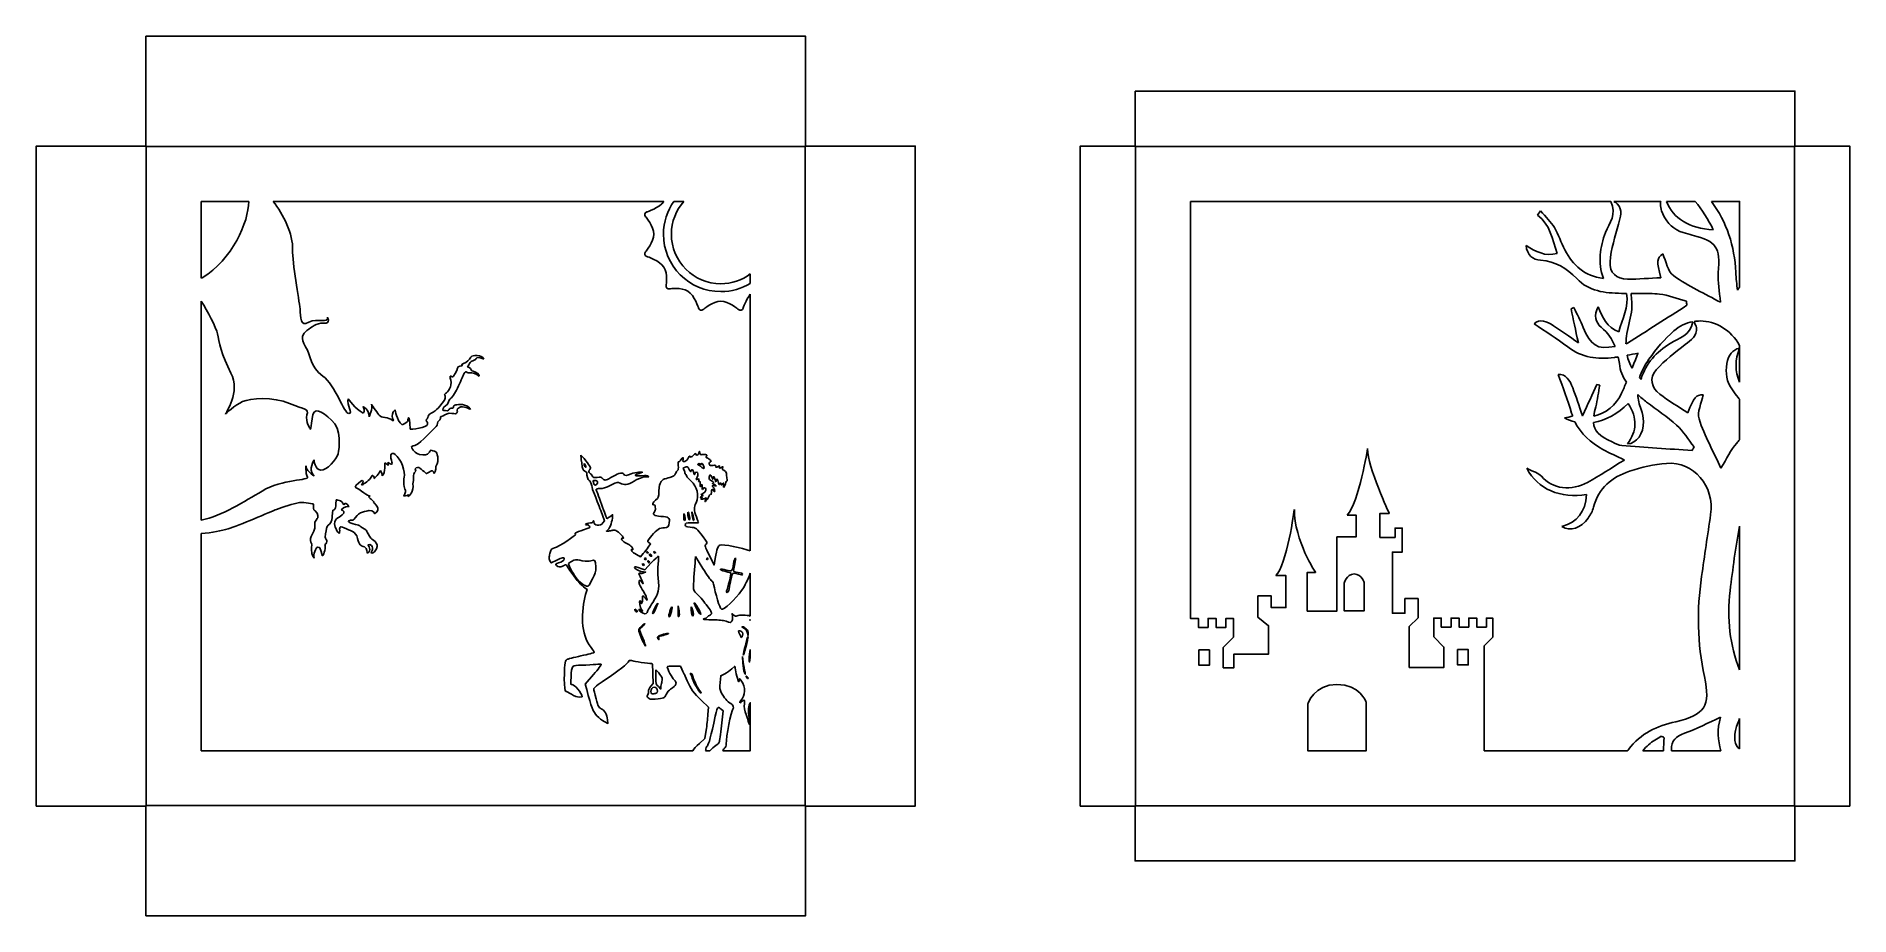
# Model space of a CAD drawing. Extents: x 0 to 935, y 0 to 453.
import ezdxf

# ---------------------------------------------------------------- set-up
doc = ezdxf.new("R2010")
doc.units = 0
doc.layers.add('Layer_1', color=7, linetype='CONTINUOUS')

msp = doc.modelspace()

# ---------------------------------------------------------------- linework, layer by layer
at = {"layer": 'Layer_1', "color": 1}
for points in [[(56.65, 453.475584), (56.65, 396.900584), (0.1, 396.900584), (0.1, 56.650584), (56.65, 56.650584), (56.65, 0.100616), (396.9, 0.100616), (396.9, 56.650584), (453.475, 56.650584), (453.475, 396.900584), (396.9, 396.900584), (396.9, 453.475584), (56.65, 453.475584), (56.65, 453.475584)], [(566.875, 425.200585), (566.875, 396.875584), (538.57503, 396.875584), (538.57503, 56.625581), (566.875, 56.625581), (566.875, 28.350583), (907.124955, 28.350583), (907.124955, 56.625581), (935.424985, 56.625581), (935.424985, 396.875584), (907.124955, 396.875584), (907.124955, 425.200585), (566.875, 425.200585), (566.875, 425.200585)]]:
    msp.add_lwpolyline(points, dxfattribs=at)
at = {"layer": 'Layer_1', "color": 3}
for points in [[(56.867401, 396.721608), (396.747305, 396.721608), (396.747305, 56.841704), (56.867401, 56.841704), (56.867401, 396.721608)], [(567.085353, 396.702724), (906.965257, 396.702724), (906.965257, 56.82282), (567.085353, 56.82282), (567.085353, 396.702724)]]:
    msp.add_lwpolyline(points, dxfattribs=at)
at = {"layer": 'Layer_1', "color": 5}
for points in [[(85.175, 368.375584), (109.65, 368.375584)], [(85.175, 328.725584), (85.175, 368.375584), (85.175, 368.375584)], [(122.25, 368.375584), (323.775, 368.375584)], [(122.25004, 368.375544), (122.25, 368.375584)], [(328.925, 368.375584), (334.125, 368.375584)], [(328.925, 368.375584), (328.925, 368.375584)], [(595.399978, 368.350582), (812.249992, 368.350582)], [(639.350259, 175.475572), (644.625222, 175.475572), (644.625222, 158.975572), (637.075237, 158.975572), (637.075237, 164.925572), (630.200215, 164.925572), (630.200215, 153.950572), (635.700244, 149.600572), (635.700244, 134.950572), (627.45023, 134.950572), (617.85023, 134.950572), (617.85023, 127.900572), (612.300245, 127.900572), (612.300245, 138.450572), (617.575267, 143.700572), (617.575267, 153.325572), (613.675237, 153.325572), (613.675237, 148.750572), (608.65023, 148.750572), (608.65023, 153.325572), (604.525252, 153.325572), (604.525252, 148.750572), (599.500245, 148.750572), (599.500245, 153.325572), (595.400215, 153.325572), (595.400215, 368.35057), (595.399978, 368.350582)], [(813.675059, 368.350582), (837.950022, 368.350582)], [(813.675059, 368.350582), (813.675059, 368.350582)], [(840.900007, 368.350582), (855.724955, 368.350582)], [(840.900007, 368.350582), (840.900007, 368.350582)], [(864.100007, 368.350582), (878.599978, 368.350582), (878.599978, 324.275584)], [(864.100007, 368.350582), (864.100007, 368.350582)], [(368.375, 330.975584), (368.375, 326.050584)], [(368.375, 320.450584), (368.375, 188.125584)], [(827.500007, 320.925593), (827.500007, 320.925581)], [(85.175, 204.075584), (85.175, 316.875584), (85.175, 316.875584)], [(854.475059, 306.350582), (854.475059, 306.350582)], [(858.300007, 306.700585), (858.300007, 306.700585)], [(826.224985, 290.075584), (826.224985, 290.075584)], [(878.599978, 294.100585), (878.599978, 292.775584)], [(878.599978, 292.625581), (878.599978, 275.175584)], [(878.599978, 292.625581), (878.599978, 292.625581)], [(826.049992, 268.725581), (826.049992, 268.725581)], [(878.599978, 266.350582), (878.599978, 245.500585)], [(193.00004, 250.850544), (192.77504, 254.075544)], [(181.675, 232.175544), (181.575, 233.975544)], [(342.35, 238.500664), (342.2, 239.475664), (341.85, 238.550664)], [(282.725, 233.150584), (282.725, 233.150584)], [(288.275, 224.525584), (288.275, 224.525584)], [(311.025, 228.100624), (312.725, 228.700624), (310.775, 228.725584)], [(343.09996, 233.325584), (343.1, 233.325584)], [(152.675, 206.050544), (153.125, 209.200544)], [(158.65, 211.925544), (159.45, 212.700544)], [(291.225, 208.950584), (293.15, 203.725584), (292.35, 202.625584)], [(297.325, 205.875624), (297.325, 206.850624), (295.85, 205.725624)], [(334.17496, 207.350584), (334.175, 207.350584)], [(336.22504, 208.075584), (336.225, 208.075584)], [(338.275, 208.275584), (338.9, 206.250584)], [(338.475, 206.175584), (338.275, 208.275584), (338.275, 208.275584)], [(676.200215, 206.600572), (680.775267, 206.600572), (680.775267, 195.375572), (670.950259, 195.375572), (670.950259, 184.400572), (670.950259, 157.150572), (655.600215, 157.150572), (655.600215, 177.075572), (659.950259, 177.075572)], [(820.825222, 85.150571), (746.925252, 85.150571), (746.925252, 139.300572), (751.275237, 143.650572), (751.275237, 153.500572), (748.075237, 153.500572), (748.075237, 148.925572), (743.05023, 148.925572), (743.05023, 153.500572), (738.925252, 153.500572), (738.925252, 148.925572), (733.900244, 148.925572), (733.900244, 153.500572), (729.775267, 153.500572), (729.775267, 148.925572), (724.725252, 148.925572), (724.725252, 153.500572), (720.85023, 153.500572), (720.85023, 143.875572), (726.100244, 138.625572), (726.100244, 128.075572), (708.25023, 128.075572), (708.25023, 149.150572), (712.825222, 153.725572), (712.825222, 163.575572), (705.975267, 163.575572), (705.975267, 156.000572), (699.550259, 156.000572), (699.550259, 187.600572), (704.600215, 187.600572), (704.600215, 199.950572), (700.925252, 199.950572), (700.925252, 195.150572), (693.150259, 195.150572), (693.150259, 207.500572), (697.950259, 207.500572)], [(338.65, 85.175544), (85.175, 85.175544), (85.175, 197.225544)], [(295.225, 198.425624), (294.175, 198.425624), (295.1, 199.175624)], [(878.599978, 200.975584), (878.599978, 126.850584)], [(878.599978, 200.975584), (878.599978, 200.975584)], [(171.175, 191.300544), (172.125, 191.525544)], [(315.2, 187.850584), (315.2, 187.850584)], [(316.05, 192.425664), (316.925, 191.750664), (315.725, 190.025664)], [(318.8, 187.850584), (318.8, 187.850584)], [(265.05, 183.000584), (265.725, 181.950584), (268.625, 183.450584)], [(278.25, 183.625584), (278.25, 183.625584)], [(313.175, 186.750664), (311.825, 185.175664), (309.675, 186.275664)], [(312.47504, 178.950544), (313.90004, 178.450544), (317.32504, 182.025544)], [(312.9, 181.525584), (312.9, 181.525584)], [(314.2, 184.475584), (314.2, 184.475584)], [(315.6, 183.050584), (315.6, 183.050584)], [(316.55, 186.525624), (316.55, 186.525584)], [(320.95004, 185.475544), (320.95, 185.475584)], [(340, 183.075584), (340.125, 185.275584), (340.125, 185.275584)], [(340.125, 185.275584), (343.925, 179.150584)], [(346.225, 184.475584), (346.225, 184.475584)], [(350.325, 184.250584), (349.725, 180.875584), (347.3, 185.825584)], [(360.65, 184.475584), (360.65, 184.475584)], [(283.075, 169.050624), (284.275, 168.225624), (283.425, 165.625624)], [(312.17504, 172.250544), (313.05004, 171.200544), (312.72504, 172.250544)], [(313.35004, 176.825544), (314.40004, 177.250544), (313.35004, 177.300544)], [(368.375, 176.725584), (368.375, 154.575584)], [(685.049993, 171.725584), (685.049993, 157.325584), (674.599978, 157.325584), (674.599978, 171.250584)], [(679.824985, 176.275584), (679.824985, 176.275584)], [(314.20004, 163.925544), (315.12504, 162.750544), (314.82504, 164.025544)], [(320.7, 161.275584), (320.7, 161.275584)], [(327.95, 159.350584), (327.95, 159.350584)], [(331.10004, 156.900584), (331.175, 159.800584), (331.175, 159.800584)], [(331.175, 159.800584), (331.6, 157.350584)], [(337.9, 159.275584), (337.9, 159.275584)], [(339.475, 161.450584), (339.475, 161.450584)], [(308.79996, 158.125584), (308.8, 158.125584)], [(314.05, 150.700584), (314.05, 150.700584)], [(359.85, 155.050584), (358.975, 155.875584), (359.175, 154.250584)], [(368.05, 152.825584), (368.05, 152.825584)], [(368.375, 152.700584), (368.375, 152.350584)], [(326.15, 145.650544), (326.15, 145.650584)], [(362.525, 147.025584), (362.525, 147.025584)], [(364.50004, 149.025584), (364.5, 149.025584)], [(367.275, 145.800584), (367.225, 144.625584), (366.9, 145.800584)], [(367.19992, 143.975544), (367.2, 143.975584)], [(364.4, 133.675584), (364.95, 129.675584)], [(364.525, 130.300584), (364.4, 133.675584), (364.4, 133.675584)], [(368.375, 137.400584), (368.375, 133.825584)], [(368.375, 137.400584), (368.375, 137.400584)], [(599.725015, 137.150584), (605.199978, 137.150584), (605.199978, 129.200584), (599.725015, 129.200584), (599.725015, 137.150584), (599.725015, 137.150584)], [(733.199978, 137.325584), (738.700007, 137.325584), (738.700007, 129.375584), (733.199978, 129.375584), (733.199978, 137.325584), (733.199978, 137.325584)], [(287.55, 124.425584), (283.25, 119.475584), (284.025, 116.650584)], [(318.125, 124.825544), (318.325, 119.750544), (317.1, 118.375544)], [(319.675, 123.225584), (319.725, 126.925584), (319.725, 126.925584)], [(319.725, 126.925584), (321.15, 125.250584)], [(328.95, 128.825544), (332.325, 128.825544)], [(334.85, 123.550544), (335.875, 121.150544)], [(337.725, 125.025584), (337.725, 125.025584)], [(352.79996, 120.400584), (353.09996, 123.800584), (355.17496, 124.850584)], [(358.84996, 127.350584), (360.44996, 128.825584), (360.45, 128.825584)], [(360.45, 128.825584), (360.7, 126.800584)], [(362.675, 121.225584), (362.925, 122.250584), (363.85, 121.075584)], [(366.15, 123.725584), (366.15, 123.725584)], [(318.825, 117.850584), (318.825, 117.850584)], [(322.2, 118.000584), (322.2, 116.925584), (320.95, 118.200584)], [(670.950022, 119.375584), (670.950022, 119.375584)], [(343.15, 111.125544), (346.775, 107.650544), (346.525, 103.825544)], [(351.84996, 107.375584), (351.85, 107.375584)], [(353.4, 106.575584), (354.375, 105.800584), (353.475, 98.000584)], [(367.82496, 108.575584), (368.37496, 109.875584), (368.37496, 85.175584), (354.19996, 85.175584)], [(686.049993, 110.225581), (686.049993, 85.150583), (655.849993, 85.150583), (655.849993, 109.325581)], [(293.075, 100.150584), (294.925, 99.225584), (294.725, 101.075584)], [(345.6, 95.725544), (344.925, 91.525544), (342.1, 88.950544)], [(868.799978, 102.425581), (868.799978, 102.425581)], [(878.599978, 101.725581), (878.599978, 86.050583)], [(878.599978, 101.725581), (878.599978, 101.725581)], [(347.575, 85.175584), (345.325, 85.175584)], [(839.300007, 85.150583), (828.649992, 85.150583)], [(838.249992, 92.675584), (838.249992, 92.675584)], [(868.950022, 85.150583), (843.449992, 85.150583)]]:
    msp.add_lwpolyline(points, dxfattribs=at)
for points in [[(109.65, 368.375584), (109.71944, 357.832136), (101.112104, 338.306648), (85.7, 329.025584)], [(132.30004, 343.350544), (132.608048, 351.350336), (127.58564, 361.9214), (122.25004, 368.375544)], [(323.775, 368.375584), (321.599392, 365.00168), (315.075, 362.925584), (315.075, 362.925584)], [(323.6, 351.425584), (323.6, 357.72504), (325.5688, 363.57744), (328.925, 368.375584)], [(334.125, 368.375584), (330.11476, 363.870264), (327.675, 357.931424), (327.675, 351.425584)], [(812.249992, 368.350582), (815.514941, 361.720769), (811.390792, 357.25617), (809.524955, 352.400585)], [(815.475059, 367.125581), (815.076718, 367.548117), (814.528096, 367.865658), (813.675059, 368.350582)], [(816.100007, 356.600585), (817.066229, 360.252289), (818.732185, 363.82945), (815.475059, 367.125581)], [(837.950022, 368.350582), (837.486259, 366.329634), (837.899059, 364.140206), (839.249992, 361.500585)], [(865.075059, 353.625581), (852.598555, 354.479768), (844.504867, 359.44708), (840.900007, 368.350582)], [(855.724955, 368.350582), (859.32697, 364.047762), (862.422378, 359.183353), (865.075059, 353.625581)], [(876.649992, 331.800585), (876.043948, 345.393877), (872.092541, 357.595768), (864.100007, 368.350582)], [(315.075, 362.925584), (313.87328, 362.542536), (313.58132, 361.435552), (314.4, 360.475584)], [(314.4, 360.475584), (314.4, 360.475584), (318.617936, 355.515048), (318.625, 351.425584)], [(775.950022, 363.525581), (775.386644, 362.731981), (774.863622, 361.957711), (774.350022, 361.225581)], [(774.350022, 361.225581), (781.102555, 356.435015), (781.867474, 348.82935), (784.57503, 341.575584)], [(783.100007, 354.875584), (781.3006, 357.81697), (778.714941, 360.260704), (775.950022, 363.525581)], [(811.799978, 337.225581), (812.239918, 343.747157), (814.462141, 350.177842), (816.100007, 356.600585)], [(839.249992, 361.500585), (841.481578, 357.115122), (844.599385, 353.69303), (849.550022, 352.300585)], [(318.625, 351.425584), (318.6194, 347.335336), (314.4, 342.400584), (314.4, 342.400584)], [(353.175, 321.850584), (336.835976, 321.850584), (323.6, 335.08656), (323.6, 351.425584)], [(327.675, 351.425584), (327.675, 337.341656), (339.091072, 325.925584), (353.175, 325.925584)], [(788.500007, 343.325581), (786.528452, 347.10612), (785.276126, 351.295519), (783.100007, 354.875584)], [(809.524955, 352.400585), (806.550141, 344.732455), (805.338407, 337.002541), (808.424985, 328.600585)], [(849.550022, 352.300585), (851.099355, 351.826535), (852.681992, 351.308751), (854.224985, 350.900585)], [(854.224985, 350.900585), (867.00057, 347.590689), (868.657755, 344.897202), (867.624985, 331.550582)], [(136.15004, 313.000544), (135.670992, 317.544544), (132.06152, 337.13284), (132.30004, 343.350544)], [(314.4, 342.400584), (313.580536, 341.4414), (313.872496, 340.332056), (315.075, 339.950584)], [(315.075, 339.950584), (315.075, 339.950584), (321.641448, 337.86568), (323.8, 334.475584)], [(784.57503, 341.575584), (778.21183, 339.667293), (773.51737, 342.660277), (768.475, 345.575584)], [(768.475, 345.575584), (768.97503, 340.545545), (772.137163, 338.290256), (775.97503, 338.050582)], [(775.97503, 338.050582), (783.710378, 337.495359), (789.483592, 334.048378), (794.624985, 328.550582)], [(808.424985, 328.600585), (798.5454, 329.895631), (792.618289, 335.49892), (788.500007, 343.325581)], [(820.724955, 328.300585), (815.163296, 328.391495), (811.396955, 331.57063), (811.799978, 337.225581)], [(838.975029, 341.250582), (835.936452, 339.195933), (835.704807, 337.487566), (838.075059, 329.000585)], [(844.624985, 329.975584), (841.576748, 332.163453), (840.782022, 337.468378), (838.975029, 341.250582)], [(85.7, 329.025584), (85.52136, 328.91804), (85.350936, 328.827488), (85.175, 328.725584)], [(323.8, 334.475584), (325.95148, 331.083912), (325, 325.175584), (325, 325.175584)], [(353.175, 325.925584), (358.876656, 325.925584), (364.128112, 327.813752), (368.375, 330.975584)], [(794.624985, 328.550582), (800.771948, 321.915969), (809.255207, 321.162345), (817.675059, 320.950582)], [(838.075059, 329.000585), (832.247622, 328.782493), (826.516718, 328.213717), (820.724955, 328.300585)], [(868.750022, 316.350582), (860.857518, 320.707969), (852.225755, 324.647933), (844.624985, 329.975584)], [(867.624985, 331.550582), (867.284007, 326.861877), (868.271978, 322.081089), (868.750022, 316.350582)], [(877.475059, 322.575584), (877.221192, 325.558648), (876.747296, 328.680751), (876.649992, 331.800585)], [(325, 325.175584), (324.801424, 323.929128), (325.654328, 323.077792), (326.9, 323.275584)], [(326.9, 323.275584), (326.9, 323.275584), (332.809896, 324.200496), (336.2, 322.050584)], [(336.2, 322.050584), (339.59088, 319.892824), (341.7, 313.350584), (341.7, 313.350584)], [(368.375, 326.050584), (363.933128, 323.385824), (358.732104, 321.850584), (353.175, 321.850584)], [(364.675, 313.350584), (364.675, 313.350584), (366.040752, 317.671872), (368.375, 320.450584)], [(820.300007, 320.900568), (821.596955, 313.97831), (818.206555, 307.916093), (816.275059, 301.175566)], [(817.675059, 320.950582), (818.551504, 320.925634), (819.423504, 320.906256), (820.300007, 320.900568)], [(822.649992, 320.900585), (824.269607, 320.908585), (825.88377, 320.921208), (827.500007, 320.925593)], [(822.999978, 312.750582), (823.225518, 315.326837), (822.930407, 317.950173), (822.649992, 320.900585)], [(827.500007, 320.925581), (830.765785, 320.934648), (834.013133, 320.895714), (837.249992, 320.550582)], [(837.249992, 320.550582), (841.954644, 320.059056), (846.497222, 318.184858), (851.150022, 316.875584)], [(878.599978, 324.275584), (878.224985, 323.709368), (877.860896, 323.148905), (877.475059, 322.575584)], [(85.175, 316.875584), (88.451528, 312.120368), (92.901752, 303.178928), (93.575, 300.100584)], [(140.67504, 306.050544), (136.132992, 303.418784), (136.629032, 308.456536), (136.15004, 313.000544)], [(150.25004, 308.700544), (150.965656, 304.876072), (145.217088, 308.680384), (140.67504, 306.050544)], [(148.32504, 305.575544), (152.389992, 305.336992), (150.25004, 308.700544), (150.25004, 308.700544)], [(341.7, 313.350584), (342.08304, 312.148864), (343.16504, 311.831112), (344.125, 312.650584)], [(344.125, 312.650584), (344.125, 312.650584), (349.085536, 316.89352), (353.175, 316.900584)], [(353.175, 316.900584), (357.266032, 316.894184), (362.225, 312.650584), (362.225, 312.650584)], [(362.225, 312.650584), (363.185752, 311.83112), (364.291952, 312.149648), (364.675, 313.350584)], [(793.125015, 313.575566), (792.662911, 313.375216), (792.163237, 313.174073), (791.675, 312.975566)], [(791.675, 312.975566), (792.821489, 307.576751), (793.962526, 302.153368), (795.449992, 295.500568)], [(797.999978, 303.425563), (796.60543, 306.902375), (794.761874, 310.186043), (793.125015, 313.575566)], [(805.724955, 313.975566), (803.138111, 309.632876), (804.330704, 305.949), (807.275059, 303.475566)], [(816.275059, 301.175566), (810.023267, 303.422085), (808.047978, 308.634422), (805.724955, 313.975566)], [(820.475059, 300.275584), (821.135859, 304.487797), (822.622733, 308.578079), (822.999978, 312.750582)], [(851.424985, 314.775584), (841.194467, 308.249865), (831.057578, 301.742458), (820.750022, 295.325581)], [(851.150022, 316.875584), (851.222022, 316.177326), (851.323829, 315.452022), (851.424985, 314.775584)], [(93.575, 300.100584), (94.441072, 296.129464), (95.501888, 289.100176), (100.525, 279.775584)], [(139.00004, 293.400544), (136.131712, 298.183088), (137.333688, 300.076856), (139.72504, 301.750544)], [(139.72504, 301.750544), (142.114432, 303.42424), (144.260032, 305.814072), (148.32504, 305.575544)], [(782.675, 304.200568), (779.20383, 306.449895), (775.547237, 307.922588), (772.599978, 305.300568)], [(772.599978, 305.300568), (778.429489, 301.31988), (784.43103, 297.662784), (789.97503, 293.400568)], [(795.449992, 295.500568), (790.699355, 298.751311), (786.790852, 301.58468), (782.675, 304.200568)], [(814.424985, 293.625563), (805.054141, 291.838422), (801.642407, 294.007934), (797.999978, 303.425563)], [(807.275059, 303.475566), (810.649755, 300.586541), (812.920867, 297.299696), (814.424985, 293.625563)], [(820.024985, 294.950582), (820.038022, 296.690091), (820.198733, 298.471696), (820.475059, 300.275584)], [(831.849992, 286.975584), (835.588659, 292.273664), (839.87897, 297.391382), (844.750022, 301.600585)], [(854.475059, 306.350582), (853.182792, 299.028959), (847.197133, 297.879151), (842.799978, 295.075584)], [(844.750022, 301.600585), (847.662496, 304.15252), (851.009518, 305.708313), (854.475059, 306.350582)], [(850.575029, 294.550582), (853.522052, 296.913391), (856.985992, 298.788953), (856.324955, 303.375584)], [(855.150022, 306.475584), (856.19417, 306.632585), (857.246259, 306.704437), (858.300007, 306.700585)], [(856.324955, 303.375584), (856.232807, 304.144176), (855.821904, 304.896408), (855.150022, 306.475584)], [(858.300007, 306.700585), (866.233933, 306.671548), (874.196896, 302.125202), (878.599978, 294.100585)], [(147.85004, 278.325544), (141.39392, 283.108096), (141.868368, 288.617992), (139.00004, 293.400544)], [(789.97503, 293.400568), (797.260422, 287.769374), (805.392333, 286.811483), (814.049992, 287.900568)], [(820.750022, 295.325581), (820.521459, 295.182914), (820.279681, 295.061901), (820.024985, 294.950582)], [(820.624985, 289.000585), (822.414141, 289.345913), (824.236067, 289.717255), (826.224985, 290.075584)], [(826.224985, 290.075584), (825.176392, 287.469368), (824.184096, 284.93204), (823.175029, 282.400585)], [(842.799978, 295.075584), (835.850467, 290.676171), (830.285311, 285.192366), (827.775029, 276.600585)], [(835.599978, 281.500585), (839.829311, 286.484331), (845.440985, 290.358221), (850.575029, 294.550582)], [(878.599978, 292.775584), (874.87097, 291.746102), (872.869015, 289.393806), (872.100007, 284.725581)], [(878.599978, 275.175584), (876.16217, 280.760745), (876.157311, 286.598197), (878.599978, 292.625581)], [(217.35004, 282.425544), (217.35004, 281.154632), (215.118888, 277.675416), (214.67504, 277.800544)], [(219.82504, 283.575544), (219.82504, 283.575544), (217.35004, 283.696456), (217.35004, 282.425544)], [(220.50004, 284.775544), (218.97684, 284.331704), (219.82504, 283.575544), (219.82504, 283.575544)], [(224.25004, 288.075544), (223.489392, 286.806584), (222.02312, 285.219384), (220.50004, 284.775544)], [(220.70004, 279.450544), (221.145848, 280.592408), (221.920936, 280.781816), (222.17504, 280.400544)], [(222.55004, 282.825544), (222.55004, 282.825544), (222.731128, 283.325424), (223.17504, 284.150544)], [(224.00004, 282.125544), (223.047864, 283.331936), (222.55004, 282.825544), (222.55004, 282.825544)], [(223.17504, 284.150544), (223.618832, 284.975656), (223.618576, 285.612992), (225.65004, 286.375544)], [(226.60004, 280.350544), (224.314352, 281.113096), (224.952216, 280.919152), (224.00004, 282.125544)], [(230.97504, 286.950544), (230.0228, 289.615552), (225.010512, 289.344496), (224.25004, 288.075544)], [(225.65004, 286.375544), (227.679608, 287.138096), (226.295808, 287.002512), (227.37504, 287.700544)], [(227.37504, 287.700544), (228.454392, 288.398568), (230.97504, 286.950544), (230.97504, 286.950544)], [(814.049992, 287.900568), (814.722585, 287.983708), (815.399918, 288.095199), (816.075059, 288.200568)], [(816.075059, 288.200568), (816.306407, 287.074648), (816.48697, 285.940141), (816.624985, 284.750565)], [(816.624985, 284.750565), (817.036304, 281.057646), (818.351622, 277.914399), (820.224985, 275.150565)], [(823.175029, 282.400585), (821.953281, 284.521101), (821.120748, 286.727394), (820.624985, 289.000585)], [(826.999978, 277.375584), (827.993341, 280.703477), (829.666467, 283.911134), (831.849992, 286.975584)], [(837.475059, 269.025581), (833.055741, 272.403862), (831.915355, 277.191934), (835.599978, 281.500585)], [(872.100007, 284.725581), (871.288748, 279.872319), (871.770822, 275.262464), (874.924955, 271.200585)], [(100.525, 279.775584), (105.547992, 270.450992), (97.65, 258.725584), (97.65, 258.725584)], [(161.25004, 258.950544), (158.858752, 258.950544), (154.306336, 273.543), (147.85004, 278.325544)], [(213.85004, 276.225544), (214.73964, 272.86252), (212.187744, 269.99648), (211.30004, 269.425544)], [(214.67504, 277.800544), (214.231192, 277.925688), (212.960384, 279.588584), (213.85004, 276.225544)], [(213.40004, 266.325544), (214.479392, 267.086128), (216.081064, 269.293928), (217.35004, 272.150544)], [(217.35004, 272.150544), (218.619016, 275.007176), (220.254232, 278.308672), (220.70004, 279.450544)], [(222.17504, 280.400544), (222.427248, 280.019272), (222.860096, 279.837952), (224.70004, 279.900544)], [(224.70004, 279.900544), (226.541816, 279.965104), (228.50004, 278.175544), (228.50004, 278.175544)], [(228.50004, 278.175544), (228.50004, 278.175544), (228.885672, 279.587992), (226.60004, 280.350544)], [(792.550259, 272.275572), (791.095148, 276.147406), (789.028837, 279.482974), (785.100244, 279.125569)], [(785.100244, 279.125569), (787.423267, 272.459779), (790.07417, 265.973101), (792.000215, 259.250571)], [(797.625222, 257.775572), (795.753696, 263.168028), (794.294852, 267.754819), (792.550259, 272.275572)], [(804.999978, 273.975566), (802.723355, 268.973077), (800.416985, 263.949279), (797.675, 257.750565)], [(804.399978, 262.525563), (805.344511, 266.150624), (805.827296, 269.901765), (806.524955, 273.600568)], [(806.524955, 273.600568), (806.034348, 273.714031), (805.510615, 273.845083), (804.999978, 273.975566)], [(820.224985, 275.150565), (819.431741, 273.259661), (818.618348, 271.381219), (817.775029, 269.525563)], [(827.775029, 276.600585), (827.507592, 276.858144), (827.251711, 277.11495), (826.999978, 277.375584)], [(97.65, 258.725584), (97.65, 258.725584), (102.673512, 263.501896), (106.5, 265.175584)], [(106.5, 265.175584), (110.324536, 266.84928), (122.281584, 267.81152), (130.65, 264.225584)], [(130.65, 264.225584), (139.018472, 260.639656), (140.681088, 261.836512), (139.725, 258.250584)], [(142.35, 256.325584), (143.067568, 263.258904), (147.140328, 260.167632), (152.4, 255.625584)], [(161.00004, 266.600544), (160.043952, 263.253152), (163.641328, 258.950544), (161.25004, 258.950544)], [(168.65004, 259.200544), (164.585088, 261.353272), (161.00004, 266.600544), (161.00004, 266.600544)], [(171.77504, 257.275544), (171.77504, 261.340512), (168.65004, 262.550544), (168.65004, 262.550544)], [(168.65004, 262.550544), (170.08524, 260.159272), (168.65004, 259.200544), (168.65004, 259.200544)], [(172.95004, 263.750544), (173.908144, 261.597808), (171.77504, 257.275544), (171.77504, 257.275544)], [(176.80004, 258.250544), (175.603416, 259.92424), (172.95004, 263.750544), (172.95004, 263.750544)], [(209.52504, 264.275544), (207.620624, 261.991816), (206.752216, 261.288224), (205.80004, 260.400544)], [(210.92504, 268.225544), (211.179264, 267.906832), (211.429456, 266.55928), (209.52504, 264.275544)], [(209.85004, 260.725544), (209.85004, 260.725544), (209.72684, 262.17752), (211.25004, 262.875544)], [(211.30004, 269.425544), (210.41044, 268.854616), (210.67088, 268.542288), (210.92504, 268.225544)], [(211.25004, 262.875544), (212.773184, 263.57356), (212.320808, 265.562984), (213.40004, 266.325544)], [(215.25004, 262.375544), (215.441624, 262.12136), (215.052216, 261.675544), (214.10004, 261.675544)], [(216.57504, 263.400544), (215.685384, 263.273448), (215.060352, 262.629744), (215.25004, 262.375544)], [(217.27504, 260.100544), (217.27504, 260.419248), (216.51016, 260.919152), (218.35004, 262.125544)], [(224.00004, 261.100544), (222.033048, 264.528096), (217.462688, 263.527624), (216.57504, 263.400544)], [(218.35004, 262.125544), (220.189984, 263.331936), (224.00004, 261.100544), (224.00004, 261.100544)], [(803.224985, 254.425581), (809.595415, 255.425089), (815.81977, 258.817006), (821.150022, 264.225581)], [(817.775029, 269.525563), (814.956422, 263.32596), (809.481459, 258.765753), (803.37503, 257.700568)], [(803.37503, 257.700568), (803.567681, 259.133593), (803.907059, 260.725462), (804.399978, 262.525563)], [(821.150022, 264.225581), (825.962229, 256.347377), (825.838378, 250.203394), (820.724955, 243.300585)], [(826.049992, 268.725581), (827.52537, 267.410434), (829.077548, 266.149711), (830.649992, 264.925581)], [(827.900007, 261.075584), (826.825281, 263.687009), (826.246318, 266.241456), (826.049992, 268.725581)], [(830.649992, 264.925581), (835.806733, 260.88356), (841.353518, 257.377848), (846.150022, 252.975584)], [(851.849992, 259.275584), (847.033578, 262.563098), (842.081459, 265.513984), (837.475059, 269.025581)], [(859.849992, 268.600585), (856.185222, 268.753753), (854.987118, 267.509966), (851.849992, 259.275584)], [(857.700007, 256.175584), (856.548422, 259.746754), (859.055741, 264.484811), (859.849992, 268.600585)], [(874.924955, 271.200585), (875.889341, 269.89863), (876.851533, 268.545806), (877.849992, 267.300585)], [(877.849992, 267.300585), (878.11737, 266.970576), (878.350378, 266.666345), (878.599978, 266.350582)], [(139.725, 258.250584), (138.768848, 254.662696), (141.4, 251.075584), (141.4, 251.075584)], [(141.4, 251.075584), (141.4, 251.075584), (141.632368, 249.392272), (142.35, 256.325584)], [(152.4, 255.625584), (157.659552, 251.083536), (156.485112, 241.018936), (155.75, 238.150584)], [(183.72504, 255.600544), (181.812864, 257.274232), (177.994768, 256.576856), (176.80004, 258.250544)], [(185.15004, 260.875544), (181.802664, 258.245728), (185.637336, 253.92684), (183.72504, 255.600544)], [(188.75004, 253.225544), (185.881712, 255.616816), (185.15004, 260.875544), (185.15004, 260.875544)], [(191.57504, 254.925544), (190.767512, 253.74848), (188.75004, 253.225544), (188.75004, 253.225544)], [(191.85004, 256.325544), (191.703432, 255.79372), (191.84524, 255.318544), (191.57504, 254.925544)], [(192.77504, 254.075544), (192.577472, 256.261504), (192.266456, 257.829136), (191.85004, 256.325544)], [(201.92504, 253.575544), (201.92504, 251.424768), (193.00004, 250.850544), (193.00004, 250.850544)], [(202.30004, 257.675544), (202.04588, 256.53172), (201.22504, 255.725544), (201.22504, 255.725544)], [(201.22504, 255.725544), (201.22504, 253.930624), (201.92504, 255.72632), (201.92504, 253.575544)], [(205.80004, 260.400544), (204.8478, 259.510904), (202.5542, 258.81936), (202.30004, 257.675544)], [(206.35004, 252.275544), (207.302216, 253.165176), (206.7978, 254.894272), (207.75004, 255.275544)], [(207.75004, 255.275544), (208.70192, 255.656816), (208.585408, 257.425544), (208.77504, 257.425544)], [(208.77504, 257.425544), (208.964728, 257.425544), (210.554008, 258.127528), (211.95004, 258.825544)], [(212.77504, 260.675544), (212.458296, 260.10268), (209.85004, 260.725544), (209.85004, 260.725544)], [(211.95004, 258.825544), (213.346072, 259.523576), (215.552024, 258.825544), (216.25004, 258.825544)], [(214.10004, 261.675544), (213.147744, 261.675544), (213.091784, 261.246472), (212.77504, 260.675544)], [(216.25004, 258.825544), (216.948112, 258.825544), (217.27504, 259.78184), (217.27504, 260.100544)], [(792.500244, 257.650571), (791.238437, 257.357154), (789.855622, 256.979187), (788.25023, 256.725569)], [(788.25023, 256.725569), (790.027474, 255.849942), (791.844837, 255.18263), (793.675237, 254.750571)], [(792.000215, 259.250571), (792.155118, 258.704698), (792.319444, 258.172206), (792.500244, 257.650571)], [(793.675237, 254.750571), (796.713281, 248.408046), (801.867355, 243.996811), (808.100244, 240.500574)], [(797.675, 257.750565), (797.657222, 257.753528), (797.642407, 257.772135), (797.625222, 257.775572)], [(812.875059, 244.350582), (806.427178, 247.275489), (803.561992, 249.924182), (803.224985, 254.425581)], [(820.724955, 243.300585), (825.548778, 243.602494), (829.191918, 248.615169), (829.024985, 254.850582)], [(829.024985, 254.850582), (828.959444, 256.939382), (828.677667, 259.163821), (827.900007, 261.075584)], [(846.150022, 252.975584), (849.641755, 249.784514), (852.185933, 245.568526), (855.150022, 241.750582)], [(868.999978, 230.875584), (865.241696, 239.070257), (860.647148, 247.373901), (857.700007, 256.175584)], [(196.45004, 243.025544), (197.988944, 243.698152), (205.3978, 251.387856), (206.35004, 252.275544)], [(817.875059, 242.500585), (816.212778, 242.631062), (814.500244, 243.613095), (812.875059, 244.350582)], [(877.124955, 243.775584), (874.064511, 240.20727), (872.020896, 235.768562), (868.999978, 230.875584)], [(878.599978, 245.500585), (878.140541, 244.947009), (877.644066, 244.375169), (877.124955, 243.775584)], [(143.325, 235.050584), (143.325, 235.050584), (140.433832, 230.041856), (142.825, 227.650584)], [(146.9, 229.800584), (143.79304, 230.03912), (143.325, 235.050584), (143.325, 235.050584)], [(155.75, 238.150584), (155.012816, 235.282232), (150.0088, 229.56204), (146.9, 229.800584)], [(181.575, 233.975544), (183.367952, 232.42112), (184.0868, 232.057192), (183.25, 234.925544)], [(183.25, 234.925544), (182.41308, 237.795848), (183.250608, 239.340728), (185.2, 237.950544)], [(185.2, 237.950544), (188.295168, 235.743064), (190.555472, 228.584), (189.875, 226.200544)], [(193.60004, 242.000544), (193.60004, 242.000544), (194.9074, 242.349024), (196.45004, 243.025544)], [(197.82504, 237.925544), (195.418168, 238.553176), (194.2062, 240.180208), (193.60004, 242.000544)], [(203.80004, 240.075544), (202.605312, 240.314088), (203.325192, 236.490384), (197.82504, 237.925544)], [(206.32504, 239.225544), (206.32504, 239.225544), (204.994704, 239.837008), (203.80004, 240.075544)], [(206.20004, 231.700544), (208.591328, 235.047936), (206.32504, 239.225544), (206.32504, 239.225544)], [(281.025, 237.450584), (280.98284, 237.366272), (281.10492, 235.649064), (281.4, 233.625584)], [(283.55, 234.625584), (282.243168, 236.227504), (281.109312, 237.492736), (281.025, 237.450584)], [(285.525, 230.200584), (286.368112, 230.706456), (285.91072, 231.71684), (283.55, 234.625584)], [(331.4, 234.050664), (331.062752, 234.26144), (331.006376, 233.693272), (331.175, 232.175664)], [(332.575, 235.050664), (332.1956, 234.334016), (331.652936, 233.9242), (331.4, 234.050664)], [(333.675, 235.275664), (333.970088, 236.70896), (333.502424, 236.610424), (332.575, 235.050664)], [(336.575, 236.400664), (335.39464, 234.166408), (333.337752, 233.336496), (333.675, 235.275664)], [(337.375, 236.750664), (337.122064, 237.172224), (336.912248, 237.07516), (336.575, 236.400664)], [(339.025, 237.500664), (338.055416, 236.488928), (337.627936, 236.329104), (337.375, 236.750664)], [(340.325, 238.175664), (340.325, 238.555064), (339.82596, 238.259464), (339.025, 237.500664)], [(341.85, 238.550664), (341.512752, 237.496768), (340.325, 237.20608), (340.325, 238.175664)], [(343.325, 237.800664), (342.692664, 237.63204), (342.476464, 237.741864), (342.35, 238.500664)], [(345.275, 237.800664), (344.684816, 237.969288), (343.788712, 237.969288), (343.325, 237.800664)], [(345.825, 236.950664), (346.24656, 237.456536), (346.118112, 237.589888), (345.275, 237.800664)], [(346.075, 236.075664), (345.442664, 236.28644), (345.40344, 236.444792), (345.825, 236.950664)], [(347.575, 235.150664), (347.1956, 235.487912), (346.538712, 235.90704), (346.075, 236.075664)], [(347.25, 232.725664), (347.039224, 233.189376), (347.20344, 233.663416), (347.625, 234.000664)], [(347.625, 234.000664), (348.299496, 234.464376), (348.291648, 234.56048), (347.575, 235.150664)], [(686.750259, 240.925569), (686.750259, 240.925569), (682.377222, 213.4639), (676.200215, 206.600572)], [(697.950259, 207.500572), (697.950259, 207.500572), (686.750259, 231.312923), (686.750259, 240.925569)], [(819.175267, 235.000574), (812.642704, 230.978405), (806.520452, 227.032028), (800.175267, 223.500572)], [(808.100244, 240.500574), (811.481341, 238.594434), (815.079267, 237.020171), (819.175267, 235.000574)], [(854.124955, 239.925581), (842.018881, 240.756674), (829.978407, 241.536171), (817.875059, 242.500585)], [(840.925192, 233.275572), (854.977281, 234.447051), (865.771296, 221.586948), (863.675296, 206.950572)], [(855.150022, 241.750582), (854.792629, 241.146422), (854.445607, 240.529753), (854.124955, 239.925581)], [(139.975, 226.200584), (141.171504, 224.526888), (127.046248, 225.24328), (116.525, 219.025584)], [(139.25, 231.475584), (139.25, 233.628312), (138.77832, 227.874272), (139.975, 226.200584)], [(142.825, 227.650584), (145.216352, 225.259312), (139.25, 229.322856), (139.25, 231.475584)], [(167.925, 222.125544), (168.521384, 222.244816), (171.039856, 223.932584), (172.475, 225.725544)], [(168.175, 224.400544), (169.37168, 224.63908), (167.925, 222.125544), (167.925, 222.125544)], [(172.475, 225.725544), (173.910144, 227.518504), (173.068848, 227.273848), (174.025, 226.675544)], [(174.025, 226.675544), (174.981088, 226.079192), (174.15, 225.475544), (174.15, 225.475544)], [(174.15, 225.475544), (175.585144, 225.954576), (177.625, 229.675544), (177.625, 229.675544)], [(177.625, 229.675544), (178.102096, 229.079192), (178.575, 226.925544), (178.575, 226.925544)], [(178.575, 226.925544), (180.369848, 228.59924), (179.9, 233.500544), (179.9, 233.500544)], [(179.9, 233.500544), (180.257752, 233.500544), (181.675, 232.175544), (181.675, 232.175544)], [(189.875, 226.200544), (189.194584, 223.817096), (189.92156, 220.5392), (190.475, 219.475544)], [(194.35004, 222.825544), (195.048176, 224.686952), (193.742936, 227.620288), (195.92504, 229.225544)], [(195.92504, 229.225544), (194.50904, 231.256704), (197.22504, 231.250544), (197.22504, 231.250544)], [(197.22504, 231.250544), (197.604296, 231.493), (201.177104, 227.90976), (201.40004, 228.050544)], [(201.40004, 228.050544), (202.23684, 228.578456), (203.094104, 229.055584), (203.92504, 229.450544)], [(203.92504, 229.450544), (204.640656, 229.79076), (205.32504, 228.050544), (205.32504, 228.050544)], [(205.32504, 228.050544), (206.351592, 229.325368), (206.102384, 231.56368), (206.20004, 231.700544)], [(281.4, 233.625584), (281.82156, 230.210968), (281.936792, 229.915768), (283.075, 229.325584)], [(283.6, 231.250584), (283.304912, 230.997648), (282.582848, 232.191784), (282.625, 232.950584)], [(282.625, 232.950584), (282.625, 233.092856), (282.66276, 233.157992), (282.725, 233.150584)], [(282.725, 233.150584), (282.828744, 233.138264), (282.989224, 232.920792), (283.2, 232.525584)], [(283.075, 229.325584), (283.918112, 228.904024), (284.268624, 228.489296), (284.1, 228.025584)], [(283.2, 232.525584), (283.495088, 231.9354), (283.684312, 231.377048), (283.6, 231.250584)], [(284.1, 228.025584), (283.804912, 227.308936), (284.694128, 224.525584), (285.2, 224.525584)], [(285.75, 228.150584), (285.033352, 228.445672), (284.892664, 229.821184), (285.525, 230.200584)], [(285.2, 224.525584), (285.663712, 224.525584), (286.364224, 222.999568), (286.575, 221.650584)], [(286.825, 226.875584), (286.572064, 227.423608), (286.087248, 228.02412), (285.75, 228.150584)], [(289.4, 226.075584), (287.502992, 225.864808), (287.288712, 225.906), (286.825, 226.875584)], [(287.425, 223.600584), (287.214224, 224.401544), (287.305416, 224.525584), (288.275, 224.525584)], [(288.275, 224.525584), (288.865184, 224.525584), (289.456376, 224.229984), (289.625, 223.850584)], [(292.325, 225.400584), (291.608352, 226.201544), (291.170544, 226.28636), (289.4, 226.075584)], [(297.8, 226.675584), (294.005984, 224.441328), (293.378896, 224.262376), (292.325, 225.400584)], [(303.075, 227.675584), (302.6956, 228.771632), (300.666592, 228.403968), (297.8, 226.675584)], [(307, 227.900584), (304.765744, 226.888848), (303.412248, 226.832472), (303.075, 227.675584)], [(310.775, 228.725584), (309.678952, 228.725584), (308.011736, 228.364296), (307, 227.900584)], [(308.425, 224.100624), (311.62884, 225.95548), (314.161792, 226.789336), (315.3, 226.325624)], [(309.15, 227.050624), (309.15, 227.30356), (309.19072, 227.475624), (309.275, 227.475624)], [(312.25, 226.875624), (310.310832, 226.74916), (309.15, 226.797704), (309.15, 227.050624)], [(309.275, 227.475624), (309.31716, 227.475624), (310.097576, 227.763376), (311.025, 228.100624)], [(315.675, 226.625624), (315.422064, 227.005024), (314.568568, 227.0864), (312.25, 226.875624)], [(315.3, 226.325624), (315.848024, 226.114848), (315.927936, 226.204064), (315.675, 226.625624)], [(324.05, 225.350664), (323.754912, 225.350664), (323.040184, 224.676624), (322.45, 223.875664)], [(326.925, 226.075664), (325.618168, 225.696264), (324.302936, 225.350664), (324.05, 225.350664)], [(329.875, 228.100664), (329.45344, 227.088928), (328.90632, 226.708), (326.925, 226.075664)], [(330.9, 229.700664), (330.604912, 229.489888), (330.127936, 228.817312), (329.875, 228.100664)], [(331.175, 232.175664), (331.343624, 230.658056), (331.2794, 229.91144), (330.9, 229.700664)], [(334.225, 229.750584), (333.592664, 230.720168), (333.59904, 230.804024), (334.4, 231.225584)], [(334.675, 228.350584), (334.759312, 228.56136), (334.60436, 229.1604), (334.225, 229.750584)], [(334.4, 231.225584), (335.706832, 231.942232), (336.039728, 231.811816), (336.925, 230.125584)], [(335.075, 227.475584), (334.737752, 227.770672), (334.548536, 228.139808), (334.675, 228.350584)], [(335.7, 226.550584), (335.7, 226.76136), (335.412248, 227.180496), (335.075, 227.475584)], [(337.75, 224.250584), (336.611792, 225.26232), (335.7, 226.297648), (335.7, 226.550584)], [(336.925, 230.125584), (337.430872, 229.156), (337.757848, 228.811872), (337.8, 229.275584)], [(337.8, 229.275584), (337.8, 230.118696), (338.614224, 230.259384), (338.825, 229.500584)], [(338.825, 229.500584), (338.909312, 229.205496), (339.114224, 228.564296), (339.325, 228.100584)], [(339.325, 228.100584), (339.577936, 227.341784), (339.648536, 227.351088), (339.775, 228.025624)], [(339.775, 228.025624), (339.901464, 228.405024), (340.212752, 228.725624), (340.55, 228.725624)], [(340.925, 226.125624), (340.292664, 224.903104), (340.289728, 224.855536), (341.175, 225.150624)], [(340.55, 228.725624), (341.435272, 228.725624), (341.641648, 227.51676), (340.925, 226.125624)], [(341.175, 225.150624), (341.97596, 225.40356), (342.052936, 225.309424), (341.8, 224.550624)], [(341.6, 232.525584), (341.347064, 232.525584), (341.248536, 232.739808), (341.375, 232.950584)], [(341.375, 232.950584), (341.543624, 233.245672), (341.934816, 233.195672), (342.525, 232.900584)], [(343.15, 231.425584), (342.517664, 232.015768), (341.852936, 232.525584), (341.6, 232.525584)], [(341.8, 224.550624), (341.631376, 223.918288), (341.67844, 223.74916), (342.1, 223.875624)], [(342.525, 232.900584), (343.199496, 232.563336), (343.327936, 232.571184), (343.075, 232.950584)], [(343.075, 232.950584), (342.916912, 233.20352), (342.926104, 233.32756), (343.09996, 233.325584)], [(343.1, 233.325584), (343.158, 233.324928), (343.230152, 233.307184), (343.325, 233.275584)], [(344.475, 230.625584), (344.348536, 230.45696), (343.740184, 230.8354), (343.15, 231.425584)], [(343.325, 233.275584), (343.957336, 233.064808), (344.8544, 231.004984), (344.475, 230.625584)], [(348.425, 224.250624), (347.371104, 224.798648), (347.115688, 225.188888), (347.2, 226.200624)], [(347.2, 226.200624), (347.326464, 227.844696), (347.7412, 227.811856), (348.5, 226.125664)], [(349.15, 232.225664), (347.843168, 232.014888), (347.460776, 232.13548), (347.25, 232.725664)], [(348.5, 226.125664), (349.048024, 224.903144), (349.107848, 224.857552), (349.15, 225.700664)], [(350.575, 231.850664), (350.743624, 232.314376), (350.456832, 232.394288), (349.15, 232.225664)], [(349.15, 225.700664), (349.19216, 227.049648), (349.8706, 226.536896), (350.25, 224.850664)], [(350.25, 224.850664), (350.545088, 223.50168), (350.537752, 223.471768), (350.875, 224.525664)], [(351.8, 231.725664), (350.61964, 231.093328), (350.322064, 231.134016), (350.575, 231.850664)], [(350.875, 224.525664), (351.212248, 225.621712), (351.206888, 225.622168), (352.05, 223.050664)], [(352.425, 231.525664), (352.635776, 232.115848), (352.5588, 232.147224), (351.8, 231.725664)], [(353.775, 231.375664), (352.97404, 230.574704), (352.087752, 230.724704), (352.425, 231.525664)], [(354.025, 230.975664), (354.277936, 231.734464), (354.238712, 231.797224), (353.775, 231.375664)], [(354.125, 230.000664), (353.956376, 230.000664), (353.898536, 230.42764), (354.025, 230.975664)], [(356.175, 227.675664), (356.385776, 228.223688), (354.841648, 230.000664), (354.125, 230.000664)], [(356.35, 225.600664), (356.139224, 226.443776), (356.090688, 227.380576), (356.175, 227.675664)], [(356.35, 224.300664), (356.560776, 224.1742), (356.518624, 224.757552), (356.35, 225.600664)], [(776.425222, 226.675572), (774.990022, 228.431372), (772.129755, 229.031636), (768.825222, 230.750571)], [(768.825222, 230.750571), (774.452837, 219.8527), (786.319918, 215.137372), (799.725252, 217.250572)], [(800.175267, 223.500572), (792.130881, 219.024564), (781.976274, 219.859444), (776.425222, 226.675572)], [(803.300244, 210.700572), (805.793518, 220.63402), (812.764896, 226.23642), (821.850229, 229.200572)], [(821.850229, 229.200572), (828.005548, 231.240034), (834.506348, 232.784858), (840.925192, 233.275572)], [(116.525, 219.025584), (107.608512, 213.755208), (96.000168, 206.202208), (85.175, 204.075584)], [(164.6, 221.050544), (164.359584, 222.2452), (168.175, 224.400544), (168.175, 224.400544)], [(169.125, 218.075544), (167.930336, 219.27216), (164.6, 221.050544), (164.6, 221.050544)], [(172.25, 216.400544), (171.890176, 216.758352), (170.319608, 216.878928), (169.125, 218.075544)], [(172.35, 215.200544), (170.795632, 216.51448), (172.25, 216.400544), (172.25, 216.400544)], [(174.025, 213.175544), (175.100376, 213.175544), (172.35, 215.200544), (172.35, 215.200544)], [(190.475, 219.475544), (191.028304, 218.411888), (189.575, 216.475544), (189.575, 216.475544)], [(189.575, 216.475544), (189.575, 216.475544), (191.448688, 216.728352), (191.875, 217.025544)], [(191.85004, 216.150544), (192.567552, 216.629584), (194.923904, 218.664304), (194.35004, 222.825544)], [(191.875, 217.025544), (192.301608, 217.322744), (191.85004, 216.150544), (191.85004, 216.150544)], [(286.575, 221.650584), (286.659312, 221.018248), (287.308352, 219.078968), (288.025, 217.350584)], [(288.1, 222.200584), (287.889224, 222.45352), (287.593624, 223.05256), (287.425, 223.600584)], [(288.025, 217.350584), (288.699496, 215.6222), (290.128952, 211.817176), (291.225, 208.950584)], [(289.625, 223.850584), (289.920088, 223.049624), (288.648024, 221.65256), (288.1, 222.200584)], [(288.9, 219.925624), (288.9, 220.1364), (289.786792, 220.300624), (290.925, 220.300624)], [(291.65, 212.250624), (290.132392, 216.255424), (288.9, 219.714848), (288.9, 219.925624)], [(290.925, 220.300624), (292.400448, 220.300624), (293.794184, 220.72664), (296.45, 222.075624)], [(296.45, 222.075624), (299.906768, 223.804008), (299.97748, 223.842272), (301.2, 223.125624)], [(301.2, 223.125624), (303.265632, 221.945264), (305.26332, 222.203616), (308.425, 224.100624)], [(321.225, 219.025664), (321.098536, 215.69536), (321.10976, 215.657496), (319.55, 214.350664)], [(322.45, 223.875664), (321.438264, 222.568832), (321.267152, 221.934408), (321.225, 219.025664)], [(340.375, 212.925584), (342.103384, 216.888224), (341.122464, 221.215368), (337.75, 224.250584)], [(342.1, 223.875624), (342.52156, 224.044248), (342.642152, 223.674608), (342.6, 222.325624)], [(343.25, 216.250624), (342.322576, 215.744752), (342.3162, 215.692776), (343.075, 215.650624)], [(342.6, 222.325624), (342.515688, 221.313888), (342.61568, 220.9276), (342.7, 221.475624)], [(342.7, 221.475624), (343.037248, 222.90892), (343.870088, 222.626072), (343.575, 221.150624)], [(343.275, 215.250624), (342.726976, 214.913376), (342.767664, 214.825624), (343.4, 214.825624)], [(343.925, 217.775624), (342.828952, 217.269752), (342.775504, 217.127088), (343.45, 217.000624)], [(343.075, 215.650624), (343.791648, 215.650624), (343.780872, 215.587904), (343.275, 215.250624)], [(343.45, 217.000624), (344.2088, 216.832), (344.219584, 216.798648), (343.25, 216.250624)], [(343.4, 214.825624), (343.82156, 214.825624), (344.536288, 215.039848), (345, 215.250624)], [(343.575, 221.150624), (343.406376, 220.433976), (343.489224, 219.875624), (343.7, 219.875624)], [(343.7, 219.875624), (343.952936, 219.875624), (344.125, 220.089848), (344.125, 220.300624)], [(344.8, 220.725624), (346.02252, 220.725624), (345.358296, 218.492272), (343.925, 217.775624)], [(344.125, 220.300624), (344.125, 220.55356), (344.4206, 220.725624), (344.8, 220.725624)], [(345, 215.250624), (345.927424, 215.756496), (346.024496, 215.540296), (345.35, 214.275624)], [(345.525, 213.975624), (345.862248, 214.312872), (346.536288, 215.315352), (347, 216.200624)], [(347, 216.200624), (347.505872, 217.170208), (347.923536, 217.612872), (348.05, 217.275624)], [(348.05, 217.275624), (348.176464, 216.980536), (348.3, 217.440352), (348.3, 218.325624)], [(348.3, 218.325624), (348.34216, 220.011856), (348.900504, 220.330984), (349.575, 219.150624)], [(349.15, 223.200624), (349.613712, 223.495712), (349.436736, 223.744752), (348.425, 224.250624)], [(349.4, 220.900624), (348.472576, 221.785896), (348.601016, 222.02856), (349.95, 221.775624)], [(349.025, 222.825624), (348.772064, 222.825624), (348.812752, 222.989848), (349.15, 223.200624)], [(350.275, 222.150624), (349.811288, 222.530024), (349.235776, 222.825624), (349.025, 222.825624)], [(350.025, 219.325624), (350.025, 219.831496), (349.737248, 220.521224), (349.4, 220.900624)], [(349.575, 219.150624), (349.9544, 218.476128), (349.982848, 218.482512), (350.025, 219.325624)], [(349.95, 221.775624), (351.046048, 221.522688), (351.0338, 221.518288), (350.275, 222.150624)], [(352.05, 223.050664), (352.302936, 222.334016), (352.525, 222.104104), (352.525, 222.525664)], [(352.525, 222.525664), (352.56716, 222.905064), (352.764224, 223.250664), (352.975, 223.250664)], [(352.975, 223.250664), (353.227936, 223.250664), (353.35, 223.119288), (353.35, 222.950664)], [(353.35, 222.950664), (353.181376, 222.02324), (353.484816, 221.891864), (354.075, 222.650664)], [(354.075, 222.650664), (354.665184, 223.409464), (354.718624, 223.365336), (354.55, 222.100664)], [(354.55, 222.100664), (354.339224, 220.33012), (354.917664, 220.760032), (355.55, 222.825664)], [(355.55, 222.825664), (355.845088, 223.753088), (356.181376, 224.384976), (356.35, 224.300664)], [(799.725252, 217.250572), (798.913992, 208.054604), (795.189785, 203.188716), (786.975267, 200.675572)], [(99.075, 199.575544), (104.221312, 200.98724), (121.221152, 208.55336), (124.025, 209.550544)], [(124.025, 209.550544), (127.280464, 210.710008), (132.616408, 212.514808), (135.825, 213.050544)], [(135.825, 213.050544), (138.429328, 213.484616), (143.125, 212.350544), (143.125, 212.350544)], [(143.125, 212.350544), (143.125, 212.350544), (143.0388, 209.722872), (143.25, 209.300544)], [(143.25, 209.300544), (143.459128, 208.878208), (143.825, 208.925544), (143.825, 208.925544)], [(143.825, 208.925544), (145.877976, 207.24012), (145.35, 205.200544), (145.35, 205.200544)], [(151.325, 201.875544), (152.562688, 202.438656), (152.675, 206.050544), (152.675, 206.050544)], [(153.125, 209.200544), (153.125, 209.200544), (154.150112, 209.198944), (154.375, 210.325544)], [(154.375, 210.325544), (154.599832, 211.451768), (154.825, 214.500544), (154.825, 214.500544)], [(154.825, 214.500544), (154.825, 214.500544), (156.173608, 214.400248), (157.075, 213.950544)], [(158.65, 207.625544), (157.973376, 206.38592), (155.625, 205.275544), (155.625, 205.275544)], [(157.075, 213.950544), (157.976336, 213.500832), (158.65, 211.925544), (158.65, 211.925544)], [(161.475, 211.000544), (159.109136, 211.3388), (157.3, 209.425544), (157.3, 209.425544)], [(157.3, 209.425544), (157.3, 209.425544), (159.326448, 208.865176), (158.65, 207.625544)], [(159.45, 212.700544), (160.914472, 212.137432), (161.475, 211.000544), (161.475, 211.000544)], [(163.15, 204.075544), (164.225376, 204.194816), (163.755152, 204.44404), (165.55, 206.475544)], [(165.55, 206.475544), (167.34496, 208.507048), (171.875, 208.975544), (171.875, 208.975544)], [(171.875, 208.975544), (174.025752, 209.454576), (174.625, 207.300544), (174.625, 207.300544)], [(174.625, 207.300544), (178.809296, 209.691816), (174.025, 213.175544), (174.025, 213.175544)], [(294.375, 204.775624), (294.375, 204.859936), (293.167608, 208.245824), (291.65, 212.250624)], [(295.1, 199.175624), (296.027424, 199.976584), (297.325, 203.852144), (297.325, 205.875624)], [(319.55, 214.350664), (317.94808, 213.043832), (317.528952, 211.875664), (318.625, 211.875664)], [(318.925, 208.375664), (317.660328, 206.984528), (318.71676, 206.2286), (322.3, 205.975664)], [(318.625, 211.875664), (318.962248, 211.875664), (319.257848, 211.6286), (319.3, 211.375664)], [(319.475, 209.975664), (319.559312, 209.511952), (319.3044, 208.797224), (318.925, 208.375664)], [(319.3, 211.375664), (319.3, 211.080576), (319.390688, 210.439376), (319.475, 209.975664)], [(322.3, 205.975664), (326.26264, 205.722728), (326.937248, 205.211384), (326.6, 202.850664)], [(334.04996, 205.875584), (334.073, 206.843848), (334.10876, 207.311624), (334.17496, 207.350584)], [(334.42496, 203.850584), (334.214184, 203.850584), (334.04996, 204.737376), (334.04996, 205.875584)], [(334.175, 207.350584), (334.18444, 207.356184), (334.189, 207.362744), (334.19996, 207.350584)], [(334.19996, 207.350584), (334.25284, 207.292024), (334.314304, 207.027408), (334.42496, 206.600584)], [(334.42496, 206.600584), (334.593584, 205.926088), (334.757808, 205.004984), (334.79996, 204.625584)], [(336.12504, 207.650584), (336.12504, 207.935136), (336.15392, 208.06636), (336.22504, 208.075584)], [(337.00004, 204.075584), (336.662792, 203.90696), (336.12504, 206.132976), (336.12504, 207.650584)], [(336.225, 208.075584), (336.438416, 208.103264), (336.885296, 207.045408), (337.075, 205.875584)], [(337.075, 205.875584), (337.201464, 204.990312), (337.168624, 204.202048), (337.00004, 204.075584)], [(339.325, 203.950584), (338.90344, 203.571184), (338.727936, 203.983464), (338.475, 206.175584)], [(338.9, 206.250584), (339.2794, 205.112376), (339.451464, 204.119208), (339.325, 203.950584)], [(340.55, 205.750584), (339.285328, 209.375976), (339.236792, 210.35408), (340.375, 212.925584)], [(345.35, 214.275624), (344.92844, 213.432512), (344.934816, 213.4276), (345.525, 213.975624)], [(648.975267, 209.575572), (648.975267, 209.575572), (645.072333, 180.51134), (639.350259, 175.475572)], [(659.950259, 177.075572), (659.950259, 177.075572), (648.975267, 193.325052), (648.975267, 209.575572)], [(800.500244, 205.025572), (801.688807, 206.7445), (802.789667, 208.700828), (803.300244, 210.700572)], [(863.675296, 206.950572), (862.143504, 196.3165), (860.529104, 185.62666), (859.000215, 174.975572)], [(85.175, 197.225544), (90.93308, 197.36208), (95.596008, 198.622), (99.075, 199.575544)], [(142.5, 196.925544), (141.182136, 195.24012), (141.6, 193.450544), (141.6, 193.450544)], [(143.7, 202.150544), (144.067584, 201.307832), (143.817808, 198.610968), (142.5, 196.925544)], [(145.35, 205.200544), (145.35, 205.200544), (143.332472, 202.993256), (143.7, 202.150544)], [(149.175, 195.300544), (149.331448, 197.613608), (149.875, 200.075544), (149.875, 200.075544)], [(149.875, 200.075544), (149.875, 200.075544), (150.085416, 201.312432), (151.325, 201.875544)], [(153.95, 202.050544), (153.830648, 200.49612), (156.455712, 195.722816), (156.575, 197.875544)], [(155.625, 205.275544), (154.668848, 204.796504), (154.069288, 203.604968), (153.95, 202.050544)], [(156.575, 197.875544), (156.694288, 200.028272), (155.985312, 201.460704), (158.975, 200.025544)], [(158.975, 200.025544), (161.962552, 198.590392), (165.057552, 198.355752), (165.775, 194.650544)], [(162.075, 202.650544), (159.803, 203.606664), (162.074624, 203.956272), (163.15, 204.075544)], [(166.275, 201.450544), (165.318912, 201.80836), (164.347056, 201.694432), (162.075, 202.650544)], [(169.25, 199.550544), (167.814856, 200.26812), (167.231208, 201.092728), (166.275, 201.450544)], [(170.8, 197.750544), (170.320952, 198.46812), (170.685144, 198.832968), (169.25, 199.550544)], [(172.95, 194.400544), (172.95, 194.400544), (171.278936, 197.032968), (170.8, 197.750544)], [(278.275, 196.775584), (278.865184, 196.354024), (269.30632, 190.189296), (267.325, 189.725584)], [(282.375, 199.000584), (278.117272, 197.567288), (277.5162, 197.239296), (278.275, 196.775584)], [(285.4, 201.000584), (285.863712, 200.241784), (285.620992, 200.05448), (282.375, 199.000584)], [(285.95, 202.600584), (284.558864, 202.600584), (283.425, 202.214296), (283.425, 201.750584)], [(283.425, 201.750584), (283.425, 201.539808), (283.7706, 201.491272), (284.15, 201.575584)], [(284.15, 201.575584), (284.613712, 201.702048), (285.104912, 201.464296), (285.4, 201.000584)], [(287.35, 203.350584), (287.223536, 202.844712), (286.75096, 202.600584), (285.95, 202.600584)], [(287.6, 203.150584), (287.55784, 203.867232), (287.518624, 203.898608), (287.35, 203.350584)], [(292.35, 202.625584), (290.958864, 200.770728), (287.684312, 201.127104), (287.6, 203.150584)], [(295.85, 205.725624), (295.04904, 205.13544), (294.375, 204.691312), (294.375, 204.775624)], [(297.125, 198.750624), (296.661288, 198.582), (295.815184, 198.425624), (295.225, 198.425624)], [(299.025, 198.725664), (298.434816, 198.93644), (297.588712, 198.96144), (297.125, 198.750624)], [(302.775, 194.700664), (303.95536, 194.405576), (300.373984, 198.219792), (299.025, 198.725664)], [(324.1, 200.075664), (321.528496, 200.075664), (320.129344, 199.220192), (317.6, 196.100664)], [(326.6, 202.850664), (326.2206, 200.574256), (325.744072, 200.075664), (324.1, 200.075664)], [(334.79996, 204.625584), (334.79996, 204.204024), (334.677896, 203.850584), (334.42496, 203.850584)], [(334.85, 201.575584), (334.85, 202.545168), (334.936848, 202.600584), (338.225, 202.600584)], [(337.375, 200.400584), (335.056432, 200.569208), (334.85, 200.64816), (334.85, 201.575584)], [(344, 195.500584), (340.79616, 199.842624), (340.325904, 200.189808), (337.375, 200.400584)], [(338.225, 202.600584), (340.079856, 202.600584), (341.6, 202.641304), (341.6, 202.725584)], [(341.6, 202.725584), (341.6, 202.767744), (341.140184, 204.148664), (340.55, 205.750584)], [(786.975267, 200.675572), (791.034407, 198.051796), (796.929104, 199.911348), (800.500244, 205.025572)], [(873.750022, 167.650584), (875.113459, 178.788672), (876.479266, 189.976256), (878.599978, 200.975584)], [(141.6, 193.450544), (141.751344, 192.204272), (142.174512, 191.68688), (142.4, 191.475544)], [(142.4, 191.475544), (142.255072, 191.469944), (142.05, 191.051216), (142.05, 188.950544)], [(142.05, 188.950544), (142.05, 185.589472), (143.45, 184.500544), (143.45, 184.500544)], [(143.45, 184.500544), (142.65812, 186.279824), (144.630424, 190.050544), (145.125, 190.050544)], [(145.125, 190.050544), (145.619696, 190.050544), (146.375, 189.825544), (146.375, 189.825544)], [(146.375, 189.825544), (147.389752, 186.894624), (147.625, 185.550544), (147.625, 185.550544)], [(147.625, 185.550544), (148.637856, 186.113656), (149.538024, 190.612576), (148.975, 191.400544)], [(148.975, 191.400544), (148.814648, 191.62344), (149.915968, 191.96272), (150, 192.975544)], [(150, 192.975544), (150.05472, 193.634464), (149.12048, 194.508664), (149.175, 195.300544)], [(165.775, 194.650544), (166.492568, 190.945344), (167.70128, 190.823848), (169.375, 190.225544)], [(169.375, 190.225544), (171.048656, 189.62724), (170.7, 187.000544), (170.7, 187.000544)], [(170.7, 187.000544), (173.570344, 188.195208), (171.175, 191.300544), (171.175, 191.300544)], [(172.125, 191.525544), (174.876048, 190.45016), (172.725, 187.225544), (172.725, 187.225544)], [(172.725, 187.225544), (172.725, 187.225544), (174.045512, 186.141704), (175.6, 189.250544)], [(175.6, 189.250544), (177.154312, 192.359392), (172.95, 194.400544), (172.95, 194.400544)], [(265.125, 187.325584), (264.998536, 186.651088), (264.751464, 185.690768), (264.625, 185.100584)], [(267.325, 189.725584), (265.976016, 189.388336), (265.5044, 188.885344), (265.125, 187.325584)], [(302.725, 193.200664), (301.713264, 194.128088), (301.763264, 194.9536), (302.775, 194.700664)], [(305, 191.875664), (304.156888, 192.212912), (303.14656, 192.821264), (302.725, 193.200664)], [(307.2, 190.275664), (306.862752, 190.781536), (305.843112, 191.496264), (305, 191.875664)], [(307.275, 188.050664), (306.937752, 189.020248), (306.944128, 189.195752), (307.45, 188.900664)], [(307.45, 188.900664), (308.082336, 188.521264), (307.9588, 189.221768), (307.2, 190.275664)], [(309.675, 186.275664), (308.49464, 186.865848), (307.443624, 187.671264), (307.275, 188.050664)], [(315.725, 190.025664), (315.092664, 189.05608), (313.9338, 187.593776), (313.175, 186.750664)], [(315.05, 187.425584), (315.05, 187.67852), (315.11568, 187.850584), (315.2, 187.850584)], [(315.5, 187.000584), (315.247064, 187.000584), (315.05, 187.214808), (315.05, 187.425584)], [(317.6, 196.100664), (315.154968, 193.14976), (315.164728, 193.10016), (316.05, 192.425664)], [(315.2, 187.850584), (315.326464, 187.850584), (315.548536, 187.67852), (315.675, 187.425584)], [(315.675, 187.425584), (315.801464, 187.214808), (315.71076, 187.000584), (315.5, 187.000584)], [(318.625, 187.425584), (318.498536, 187.67852), (318.54708, 187.850584), (318.8, 187.850584)], [(319.3, 187.000584), (319.089224, 187.000584), (318.751464, 187.214808), (318.625, 187.425584)], [(318.8, 187.850584), (319.010776, 187.850584), (319.348536, 187.67852), (319.475, 187.425584)], [(319.475, 187.425584), (319.601464, 187.214808), (319.55292, 187.000584), (319.3, 187.000584)], [(345.55, 191.600584), (346.266648, 192.401544), (346.234256, 192.507528), (344, 195.500584)], [(347.3, 185.825584), (344.89712, 190.589184), (344.7912, 190.799624), (345.55, 191.600584)], [(352.65, 191.175584), (351.680416, 190.796184), (351.210272, 189.435744), (350.325, 184.250584)], [(368.375, 188.125584), (364.27284, 189.803728), (354.33192, 191.776272), (352.65, 191.175584)], [(264.625, 185.100584), (264.456376, 184.468248), (264.6282, 183.67508), (265.05, 183.000584)], [(269.475, 181.950584), (267.788768, 181.486872), (267.783352, 181.426544), (268.5, 180.625584)], [(268.5, 180.625584), (269.385272, 179.656), (270.010832, 179.62316), (271.95, 180.550624)], [(268.625, 183.450584), (271.280816, 184.84172), (272.45, 185.020168), (272.45, 184.050584)], [(272.45, 184.050584), (272.45, 183.333936), (271.119072, 182.372144), (269.475, 181.950584)], [(271.95, 180.550624), (272.961736, 181.014336), (273.515688, 181.095712), (273.6, 180.800624)], [(273.6, 180.800624), (273.684312, 180.547688), (274.908864, 178.681944), (276.3, 176.700624)], [(274.575, 181.425584), (274.575, 181.931456), (277.364728, 183.583432), (278.25, 183.625584)], [(279.075, 173.625584), (277.51524, 175.522592), (274.575, 180.624624), (274.575, 181.425584)], [(278.25, 183.625584), (278.545088, 183.625584), (280.09808, 183.420672), (281.7, 183.125584)], [(281.7, 183.125584), (283.934256, 182.746184), (284.97748, 182.746184), (286.2, 183.125584)], [(286.2, 183.125584), (288.349944, 183.75792), (288.7, 183.374512), (288.7, 179.875584)], [(288.7, 179.875584), (288.7, 177.388392), (288.483296, 176.582864), (287.05, 173.800584)], [(308.72504, 179.575544), (308.72504, 180.20788), (309.229048, 180.130904), (312.47504, 178.950544)], [(313.35004, 177.300544), (311.79028, 177.342704), (308.72504, 178.858896), (308.72504, 179.575544)], [(312.725, 181.100584), (312.598536, 181.35352), (312.64708, 181.525584), (312.9, 181.525584)], [(313.4, 180.675584), (313.189224, 180.675584), (312.851464, 180.889808), (312.725, 181.100584)], [(312.9, 181.525584), (313.110776, 181.525584), (313.448536, 181.35352), (313.575, 181.100584)], [(313.575, 181.100584), (313.701464, 180.889808), (313.65292, 180.675584), (313.4, 180.675584)], [(313.775, 184.050584), (313.775, 184.30352), (313.989224, 184.475584), (314.2, 184.475584)], [(314.2, 183.625584), (313.989224, 183.625584), (313.775, 183.839808), (313.775, 184.050584)], [(314.2, 184.475584), (314.452936, 184.475584), (314.625, 184.30352), (314.625, 184.050584)], [(314.625, 184.050584), (314.625, 183.839808), (314.452936, 183.625584), (314.2, 183.625584)], [(315.45, 182.825584), (315.45, 182.952048), (315.52096, 183.02424), (315.6, 183.050584)], [(315.875, 182.150584), (315.664224, 182.277048), (315.45, 182.614808), (315.45, 182.825584)], [(315.6, 183.050584), (315.67904, 183.076904), (315.769608, 183.063784), (315.875, 183.000584)], [(315.875, 183.000584), (316.127936, 182.87412), (316.3, 182.53636), (316.3, 182.325584)], [(316.3, 182.325584), (316.3, 182.072648), (316.127936, 182.02412), (315.875, 182.150584)], [(316.4, 186.100624), (316.305152, 186.35356), (316.36624, 186.515744), (316.55, 186.525624)], [(317.1, 185.400624), (316.804912, 185.484936), (316.484312, 185.805536), (316.4, 186.100624)], [(316.55, 186.525584), (316.61128, 186.528784), (316.690688, 186.531984), (316.775, 186.500624)], [(316.775, 186.500624), (317.070088, 186.416312), (317.390688, 186.070712), (317.475, 185.775624)], [(317.475, 185.775624), (317.601464, 185.438376), (317.43724, 185.27416), (317.1, 185.400624)], [(317.32504, 182.025544), (319.222048, 183.964712), (320.823576, 185.517696), (320.95004, 185.475544)], [(320.85, 181.425584), (320.681376, 179.27564), (320.698536, 176.078968), (320.82504, 174.350584)], [(320.95, 185.475584), (321.076464, 185.433424), (321.01864, 183.61768), (320.85, 181.425584)], [(339.45, 176.450584), (339.702936, 178.895616), (339.957848, 181.853064), (340, 183.075584)], [(343.925, 179.150584), (345.990632, 175.82028), (348.0456, 172.952048), (348.425, 172.825584)], [(345.825, 184.000584), (345.825, 184.25352), (346.014224, 184.475584), (346.225, 184.475584)], [(346.225, 183.825584), (346.014224, 183.69912), (345.825, 183.789824), (345.825, 184.000584)], [(346.225, 184.475584), (346.477936, 184.475584), (346.65, 184.384896), (346.65, 184.300584)], [(346.65, 184.300584), (346.65, 184.17412), (346.477936, 183.952048), (346.225, 183.825584)], [(355.75, 177.475584), (353.178496, 178.15008), (352.6956, 178.396184), (353.075, 178.775584)], [(353.075, 178.775584), (353.201464, 178.902048), (354.466704, 178.679984), (355.9, 178.300584)], [(355.9, 178.300584), (359.019528, 177.415312), (359.050504, 177.427168), (359.725, 181.600584)], [(359.725, 181.600584), (360.020088, 183.202504), (360.397064, 184.475584), (360.65, 184.475584)], [(360.825, 183.750584), (360.487752, 182.738848), (359.725, 178.57508), (359.725, 177.900584)], [(359.725, 177.900584), (359.725, 177.563336), (360.574552, 177.269208), (362.05, 177.100584)], [(360.65, 184.475584), (360.860776, 184.475584), (360.951464, 184.129984), (360.825, 183.750584)], [(276.3, 176.700624), (278.955816, 172.906608), (281.135832, 170.48392), (283.075, 169.050624)], [(284.85, 170.100584), (284.04904, 169.426088), (280.929856, 171.307016), (279.075, 173.625584)], [(287.05, 173.800584), (286.164728, 172.03004), (285.145088, 170.35352), (284.85, 170.100584)], [(311.62504, 174.900544), (310.655456, 176.839712), (310.647616, 176.83632), (311.57504, 176.625544)], [(313.40004, 167.100544), (311.292256, 170.557312), (310.729952, 171.858896), (311.02504, 172.575544)], [(311.02504, 172.575544), (311.277976, 173.20788), (311.41624, 173.177968), (312.17504, 172.250544)], [(311.57504, 176.625544), (311.95444, 176.49908), (312.759856, 176.572584), (313.35004, 176.825544)], [(312.72504, 172.250544), (312.556416, 172.840728), (312.088752, 174.015272), (311.62504, 174.900544)], [(320.82504, 174.350584), (321.457376, 167.226264), (321.405344, 167.02152), (318.07504, 161.625584)], [(339.075, 169.800584), (339.03284, 171.023104), (339.239224, 174.005552), (339.45, 176.450584)], [(340.85, 166.000584), (339.24808, 167.43388), (339.117152, 167.734952), (339.075, 169.800584)], [(348.425, 172.825584), (348.84656, 172.69912), (349.281376, 171.978008), (349.45, 171.050584)], [(349.45, 171.050584), (350.293112, 166.16052), (352.606888, 158.623608), (353.45, 158.075584)], [(358.425, 176.675584), (358.298536, 176.759896), (357.098984, 177.138336), (355.75, 177.475584)], [(356.15, 167.525584), (356.740184, 169.043192), (358.593624, 176.464808), (358.425, 176.675584)], [(357.4, 168.575584), (357.189224, 167.353064), (356.89656, 166.750584), (356.475, 166.750584)], [(359.3, 176.575584), (358.962752, 176.196184), (357.82156, 171.400016), (357.4, 168.575584)], [(363.775, 175.750584), (361.962304, 176.467232), (359.595088, 176.870672), (359.3, 176.575584)], [(362.05, 177.100584), (363.694072, 176.889808), (364.35, 176.572144), (364.35, 176.150584)], [(364.35, 176.150584), (364.35, 175.771184), (364.112248, 175.62412), (363.775, 175.750584)], [(363.9, 167.725584), (365.591168, 170.208824), (367.188648, 173.483256), (368.375, 176.725584)], [(674.599978, 171.250584), (674.599978, 171.250584), (675.786822, 176.275584), (679.824985, 176.275584)], [(679.824985, 176.275584), (683.863207, 176.275584), (685.049993, 171.725584), (685.049993, 171.725584)], [(859.000215, 174.975572), (856.543859, 157.695564), (856.716778, 140.52226), (860.475296, 123.375572)], [(283.425, 165.625624), (282.24464, 161.747296), (281.622064, 156.139224), (281.875, 151.375624)], [(312.30004, 157.900584), (311.456928, 158.870168), (310.86624, 162.550584), (311.62504, 162.550584)], [(311.62504, 162.550584), (311.877976, 162.550584), (312.082888, 162.131456), (312.12504, 161.625584)], [(312.12504, 161.625584), (312.12504, 160.69816), (312.17064, 160.688848), (312.55004, 161.700544)], [(312.55004, 161.700544), (312.802976, 162.290728), (312.926504, 163.251048), (312.80004, 163.925544)], [(312.80004, 163.925544), (312.589264, 165.35884), (313.061832, 165.35884), (314.20004, 163.925544)], [(314.82504, 164.025544), (314.656416, 164.742192), (314.032376, 166.088808), (313.40004, 167.100544)], [(318.07504, 161.625584), (316.388808, 158.969768), (315.05004, 156.55352), (315.05004, 156.300584)], [(318, 156.275584), (318, 156.865768), (320.404912, 161.275584), (320.7, 161.275584)], [(320.7, 161.275584), (320.784312, 161.275584), (320.423024, 160.232416), (319.875, 158.925584)], [(326.925, 157.100584), (327.430872, 158.618192), (327.797184, 159.371664), (327.95, 159.350584)], [(327.95, 159.350584), (328.102816, 159.329544), (328.03332, 158.535344), (327.675, 156.975584)], [(338.7, 154.525584), (338.362752, 154.525584), (337.765688, 157.734448), (337.85, 159.125584)], [(337.85, 159.125584), (337.8556, 159.23624), (337.86592, 159.284232), (337.9, 159.275584)], [(337.9, 159.275584), (338.138608, 159.215104), (338.988112, 156.5334), (339.025, 155.500584)], [(340.5, 158.825584), (339.614728, 160.575048), (339.306376, 161.46112), (339.475, 161.450584)], [(339.475, 161.450584), (339.643624, 161.440024), (340.296104, 160.550048), (341.35, 158.800584)], [(345.65, 160.475584), (343.963768, 162.66768), (341.819584, 165.157472), (340.85, 166.000584)], [(348.3, 155.725584), (348.637248, 156.35792), (348.137192, 157.229592), (345.65, 160.475584)], [(353.45, 158.075584), (354.503896, 157.443248), (360.949096, 163.425696), (363.9, 167.725584)], [(356.475, 166.750584), (356.05344, 166.750584), (355.939224, 166.97756), (356.15, 167.525584)], [(878.599978, 126.850584), (873.569755, 139.629904), (872.011948, 153.263856), (873.750022, 167.650584)], [(281.875, 151.375624), (282.127936, 146.106152), (283.552032, 141.857392), (286.25, 138.400624)], [(309.09996, 157.100584), (308.731096, 157.676928), (308.651672, 158.054344), (308.79996, 158.125584)], [(308.8, 158.125584), (308.8212, 158.135744), (308.84456, 158.127984), (308.87496, 158.125584)], [(308.87496, 158.125584), (309.020944, 158.115744), (309.267984, 157.950944), (309.59996, 157.650584)], [(309.97496, 156.725584), (309.679872, 156.59912), (309.310736, 156.805504), (309.09996, 157.100584)], [(309.59996, 157.650584), (310.147984, 157.144712), (310.270048, 156.809896), (309.97496, 156.725584)], [(310.82504, 158.000584), (310.82504, 158.25352), (311.15348, 158.154984), (311.57504, 157.775584)], [(314.02504, 155.800584), (312.971144, 155.800584), (310.82504, 157.283936), (310.82504, 158.000584)], [(311.57504, 157.775584), (312.671088, 156.763848), (313.227464, 156.888848), (312.30004, 157.900584)], [(312.25, 149.400584), (313.282816, 150.306936), (313.923536, 150.721664), (314.05, 150.700584)], [(314.05, 150.700584), (314.176464, 150.679544), (313.790664, 150.206936), (312.8, 149.300584)], [(315.05004, 156.300584), (315.05004, 156.005496), (314.573064, 155.800584), (314.02504, 155.800584)], [(319.875, 158.925584), (318.863264, 156.438392), (318, 155.179536), (318, 156.275584)], [(326.425, 154.325584), (326.214224, 154.452048), (326.46132, 155.667288), (326.925, 157.100584)], [(327.675, 156.975584), (327.042664, 154.361928), (326.930872, 154.030496), (326.425, 154.325584)], [(331.52504, 154.400584), (331.187792, 154.063336), (331.057888, 154.708488), (331.10004, 156.900584)], [(331.6, 157.350584), (331.895088, 155.58004), (331.862248, 154.737832), (331.52504, 154.400584)], [(339.025, 155.500584), (339.06716, 154.95256), (338.910776, 154.525584), (338.7, 154.525584)], [(342.85, 155.850584), (342.85, 154.796688), (341.933296, 155.958992), (340.5, 158.825584)], [(341.35, 158.800584), (342.193112, 157.4516), (342.85, 156.10352), (342.85, 155.850584)], [(344.125, 152.975584), (344.125, 153.144208), (344.511288, 153.275584), (344.975, 153.275584)], [(348.9, 152.650584), (346.286344, 152.650584), (344.125, 152.764808), (344.125, 152.975584)], [(344.975, 153.275584), (345.39656, 153.275584), (345.972064, 153.661872), (346.225, 154.125584)], [(346.225, 154.125584), (346.477936, 154.589296), (346.962752, 154.950584), (347.3, 154.950584)], [(347.3, 154.950584), (347.637248, 154.950584), (348.089224, 155.304024), (348.3, 155.725584)], [(355.925, 151.875584), (354.196616, 152.423608), (352.356768, 152.650584), (348.9, 152.650584)], [(358.8, 151.875584), (358.209816, 151.116784), (358.117096, 151.116784), (355.925, 151.875584)], [(359.175, 154.250584), (359.301464, 153.238848), (359.13724, 152.339296), (358.8, 151.875584)], [(361.575, 154.625584), (360.942664, 154.288336), (360.566648, 154.376088), (359.85, 155.050584)], [(368.375, 154.575584), (366.600216, 155.206728), (362.734968, 155.282896), (361.575, 154.625584)], [(368.375, 152.350584), (368.119216, 152.621056), (367.987296, 152.801696), (368.05, 152.825584)], [(368.05, 152.825584), (368.08912, 152.840464), (368.218336, 152.784224), (368.375, 152.700584)], [(310.95, 146.775584), (310.781376, 147.82948), (310.98536, 148.262376), (312.25, 149.400584)], [(314.4, 139.025584), (314.104912, 138.730496), (311.202936, 145.257976), (310.95, 146.775584)], [(312.8, 149.300584), (311.956888, 148.541784), (311.25, 147.71136), (311.25, 147.500584)], [(311.25, 147.500584), (311.25, 147.289808), (311.997576, 145.34268), (312.925, 143.150584)], [(312.925, 143.150584), (313.852424, 141.00064), (314.526464, 139.109896), (314.4, 139.025584)], [(320.525, 143.525584), (320.525, 144.115768), (321.105928, 144.511872), (322.75, 144.975584)], [(320.975, 142.475584), (320.722064, 142.644208), (320.525, 143.104024), (320.525, 143.525584)], [(322.7, 144.425584), (321.14024, 144.004024), (320.947064, 143.834384), (321.2, 143.075584)], [(321.2, 143.075584), (321.368624, 142.4854), (321.27008, 142.30696), (320.975, 142.475584)], [(325.575, 145.250584), (324.984816, 145.039808), (323.711736, 144.67852), (322.7, 144.425584)], [(322.75, 144.975584), (323.95144, 145.333904), (325.132128, 145.562352), (325.775, 145.625584)], [(326.15, 145.650584), (326.406456, 145.628104), (326.286376, 145.487712), (325.575, 145.250584)], [(325.775, 145.625584), (325.93572, 145.641424), (326.064512, 145.658064), (326.15, 145.650544)], [(362.25, 146.775584), (362.25, 146.923128), (362.357032, 147.008456), (362.525, 147.025584)], [(363.725, 143.575584), (363.556376, 143.575584), (362.25, 146.396184), (362.25, 146.775584)], [(362.525, 147.025584), (363.028896, 147.076944), (364.065448, 146.606456), (364.35, 146.100584)], [(364.35, 146.100584), (364.77156, 145.341784), (364.3152, 143.575584), (363.725, 143.575584)], [(364.575, 148.625584), (363.858352, 148.962832), (363.825504, 149.025584), (364.50004, 149.025584)], [(364.5, 149.025584), (364.92156, 149.067744), (365.701976, 148.590768), (366.25, 148.000584)], [(366.9, 145.800584), (366.436288, 147.276032), (365.713208, 148.204024), (364.575, 148.625584)], [(364.77496, 134.475584), (364.77496, 135.582176), (366.816032, 143.55028), (367.17496, 143.950584)], [(367.22496, 143.925584), (367.309272, 143.588336), (366.774456, 141.08924), (366.09996, 138.475584)], [(366.25, 148.000584), (366.924496, 147.368248), (367.317152, 146.517232), (367.275, 145.800584)], [(367.17496, 143.950584), (367.18688, 143.963944), (367.19144, 143.979544), (367.19992, 143.975544)], [(367.2, 143.975584), (367.20848, 143.971584), (367.22104, 143.947984), (367.22496, 143.925584)], [(273.675, 132.200624), (272.87404, 131.779064), (272.45, 128.278896), (272.45, 122.250624)], [(281.05, 134.050624), (277.382448, 133.207512), (274.0544, 132.369248), (273.675, 132.200624)], [(287.925, 135.725624), (287.840688, 135.641312), (284.759704, 134.893736), (281.05, 134.050624)], [(286.25, 138.400624), (287.261736, 137.009488), (288.051464, 135.809936), (287.925, 135.725624)], [(293.2, 121.525584), (299.776296, 125.867624), (305.725, 130.516784), (305.725, 131.275584)], [(305.725, 131.275584), (305.76716, 131.90792), (306.360832, 131.890768), (308.3, 131.300544)], [(308.3, 131.300544), (309.10096, 131.089768), (311.532904, 130.71132), (313.725, 130.500544)], [(366.09996, 138.475584), (365.383312, 135.819768), (364.817112, 134.054024), (364.77496, 134.475584)], [(367.825, 132.275584), (367.77372, 133.890752), (368.020696, 135.9918), (368.375, 137.400584)], [(368.025, 131.350584), (367.940688, 130.42316), (367.867152, 130.800136), (367.825, 132.275584)], [(368.375, 133.825584), (368.221032, 132.8762), (368.081048, 131.967104), (368.025, 131.350584)], [(272.45, 122.250624), (272.45, 118.203672), (272.751976, 115.750624), (273.3, 115.750624)], [(276.375, 119.250624), (275.784816, 119.039848), (275.756376, 119.508072), (275.925, 123.175624)], [(275.925, 123.175624), (276.220088, 129.288208), (276.169752, 129.233472), (281.65, 129.275624)], [(281.65, 129.275624), (284.137192, 129.275624), (287.308864, 129.464848), (288.7, 129.675624)], [(291.525, 129.700584), (291.693624, 129.53196), (289.91072, 127.165704), (287.55, 124.425584)], [(288.7, 129.675624), (290.091136, 129.844248), (291.356376, 129.869248), (291.525, 129.700584)], [(313.725, 130.500544), (315.917096, 130.247608), (317.740688, 130.042696), (317.825, 130.000544)], [(317.825, 130.000544), (317.86716, 129.916232), (317.998536, 127.607824), (318.125, 124.825544)], [(320.95, 118.200584), (319.72748, 119.423104), (319.675, 119.642344), (319.675, 123.225584)], [(321.15, 125.250584), (321.993112, 124.32316), (322.748536, 123.131456), (322.875, 122.625584)], [(322.875, 122.625584), (323.001464, 122.07756), (322.92796, 121.067232), (322.675, 120.350584)], [(325.575, 128.400544), (325.575, 128.65348), (326.92652, 128.825544), (328.95, 128.825544)], [(329.125, 121.700544), (328.071104, 122.627968), (325.575, 127.388808), (325.575, 128.400544)], [(327.15, 116.850544), (330.438152, 118.916176), (330.895544, 120.056472), (329.125, 121.700544)], [(332.325, 128.825544), (334.806672, 123.603984), (333.9144, 125.508904), (334.85, 123.550544)], [(337.725, 124.525584), (337.3456, 124.904984), (337.3456, 125.025584), (337.725, 125.025584)], [(337.725, 125.025584), (338.020088, 125.025584), (338.315688, 124.77852), (338.4, 124.525584)], [(338.225, 123.375584), (338.225, 123.712832), (338.020088, 124.230496), (337.725, 124.525584)], [(342.95, 114.900584), (342.064728, 114.900584), (338.225, 121.815824), (338.225, 123.375584)], [(338.4, 124.525584), (339.285272, 121.448216), (340.761792, 118.243192), (341.9, 116.725584)], [(355.17496, 124.850584), (356.313168, 125.440768), (357.964688, 126.549624), (358.84996, 127.350584)], [(360.7, 126.800584), (360.826464, 125.704536), (361.27844, 123.765256), (361.7, 122.500584)], [(361.7, 122.500584), (362.332336, 120.603576), (362.464224, 120.382472), (362.675, 121.225584)], [(365.375, 125.450584), (364.9956, 126.293696), (364.609312, 128.403576), (364.525, 130.300584)], [(364.95, 129.675584), (365.287248, 127.483488), (365.631376, 125.289296), (365.8, 124.825584)], [(365.8, 124.825584), (365.926464, 124.361872), (365.7544, 124.649624), (365.375, 125.450584)], [(366.5, 123.050584), (366.225984, 123.493216), (366.118384, 123.69924), (366.15, 123.725584)], [(366.15, 123.725584), (366.1816, 123.751904), (366.36668, 123.587832), (366.725, 123.250584)], [(367.275, 122.325584), (367.148536, 122.19912), (366.795088, 122.544712), (366.5, 123.050584)], [(366.725, 123.250584), (367.14656, 122.829024), (367.401464, 122.409896), (367.275, 122.325584)], [(860.475296, 123.375572), (863.782555, 108.154879), (860.700718, 103.580443), (845.650229, 100.125569)], [(273.3, 115.750624), (273.468624, 115.750624), (274.751016, 115.076584), (276.1, 114.275624)], [(276.1, 114.275624), (277.744072, 113.263888), (279.028952, 112.800624), (280.125, 112.800624)], [(281.725, 112.975624), (281.725, 114.661856), (277.428896, 119.672184), (276.375, 119.250624)], [(280.125, 112.800624), (281.010272, 112.800624), (281.725, 112.891312), (281.725, 112.975624)], [(284.025, 116.650584), (286.343568, 107.75572), (287.29368, 105.208368), (289.275, 103.100584)], [(287.65, 117.100584), (287.65, 117.522144), (289.743232, 119.207016), (293.2, 121.525584)], [(288.85, 111.950584), (288.175504, 114.395616), (287.65, 116.679024), (287.65, 117.100584)], [(315.375, 113.725544), (314.9956, 113.346144), (315.076976, 113.05788), (315.625, 112.425544)], [(315.875, 115.625544), (315.875, 114.866744), (315.670088, 114.020632), (315.375, 113.725544)], [(315.625, 112.425544), (316.299496, 111.708896), (316.761344, 111.63192), (319.375, 111.800544)], [(317.1, 118.375544), (316.29904, 117.44812), (315.875, 116.510816), (315.875, 115.625544)], [(317.15, 115.675584), (317.15, 116.982416), (317.813264, 117.850584), (318.825, 117.850584)], [(318.15, 114.500584), (317.306888, 114.500584), (317.15, 114.706), (317.15, 115.675584)], [(319.85, 114.750584), (319.4706, 114.62412), (318.698024, 114.500584), (318.15, 114.500584)], [(318.825, 117.850584), (319.2044, 117.850584), (319.729912, 117.645672), (320.025, 117.350584)], [(319.375, 111.800544), (323.927824, 112.137792), (324.055416, 112.159912), (325.025, 114.225544)], [(320.025, 117.350584), (320.741648, 116.633936), (320.65096, 115.045672), (319.85, 114.750584)], [(322.675, 120.350584), (322.422064, 119.591784), (322.2, 118.548608), (322.2, 118.000584)], [(325.025, 114.225544), (325.530872, 115.27944), (326.517664, 116.471144), (327.15, 116.850544)], [(335.875, 121.150544), (337.43476, 117.314368), (339.271672, 114.793096), (343.15, 111.125544)], [(341.9, 116.725584), (342.6588, 115.756), (343.118624, 114.900584), (342.95, 114.900584)], [(353.39996, 115.200584), (352.599, 116.760344), (352.504872, 117.365368), (352.79996, 120.400584)], [(358.24996, 109.425584), (356.605888, 110.43732), (354.748944, 112.62908), (353.39996, 115.200584)], [(363.85, 121.075584), (366.168568, 118.12468), (365.971504, 113.650016), (363.4, 110.825584)], [(655.849993, 109.325581), (655.849993, 109.325581), (659.276363, 119.375584), (670.950022, 119.375584)], [(670.950022, 119.375584), (682.621667, 119.375584), (686.049993, 110.225581), (686.049993, 110.225581)], [(291.525, 106.825584), (290.133864, 107.50008), (289.946048, 107.735008), (288.85, 111.950584)], [(289.275, 103.100584), (290.328896, 102.004536), (292.063264, 100.656456), (293.075, 100.150584)], [(294.725, 101.075584), (294.387752, 103.900016), (293.211232, 106.024624), (291.525, 106.825584)], [(346.525, 103.825544), (346.398536, 101.6756), (345.9794, 98.044112), (345.6, 95.725544)], [(346.22496, 87.725584), (346.98376, 88.526544), (348.082864, 92.614576), (350.27496, 102.900584)], [(350.27496, 102.900584), (350.93364, 106.009568), (351.244792, 107.247144), (351.84996, 107.375584)], [(351.85, 107.375584), (352.213096, 107.452624), (352.688624, 107.144688), (353.4, 106.575584)], [(355.92496, 88.650584), (355.92496, 92.149512), (358.506848, 105.765312), (359.34996, 106.650584)], [(359.34996, 106.650584), (360.10876, 107.493696), (359.683256, 108.540312), (358.24996, 109.425584)], [(363.4, 110.825584), (362.936288, 110.27756), (362.772064, 109.850584), (363.025, 109.850584)], [(363.025, 109.850584), (363.277936, 109.850584), (363.598536, 110.022648), (363.725, 110.275584)], [(363.725, 110.275584), (363.851464, 110.48636), (364.32844, 110.864808), (364.75, 111.075584)], [(364.75, 111.075584), (365.424496, 111.454984), (365.468624, 111.281904), (365.3, 109.300584)], [(365.3, 109.300584), (365.173536, 107.656512), (365.447576, 106.192176), (366.375, 103.325584)], [(366.375, 103.325584), (367.049496, 101.259952), (367.731376, 99.139296), (367.9, 98.675584)], [(367.44996, 104.800584), (367.323496, 106.360344), (367.44596, 107.563848), (367.82496, 108.575584)], [(367.97496, 98.475584), (368.05368, 98.560408), (367.92952, 100.34788), (367.44996, 104.800584)], [(353.475, 98.000584), (353.011288, 93.742856), (352.476464, 89.904984), (352.35, 89.525584)], [(367.9, 98.675584), (367.92632, 98.575464), (367.95792, 98.502), (367.97496, 98.475584)], [(845.650229, 100.125569), (836.017459, 97.918772), (827.533133, 94.190429), (821.375267, 85.825569)], [(843.449992, 85.575584), (843.393104, 90.54231), (845.879504, 92.564977), (850.224985, 94.150583)], [(850.224985, 94.150583), (856.436896, 96.436799), (862.358318, 99.498304), (868.799978, 102.425581)], [(868.799978, 102.425581), (866.897696, 96.073113), (867.437607, 90.499033), (868.950022, 85.150583)], [(878.599978, 86.050583), (875.987533, 87.970938), (875.337992, 91.879791), (877.075059, 97.600586)], [(877.075059, 97.600586), (877.495504, 98.891015), (878.02617, 100.247009), (878.599978, 101.725581)], [(342.1, 88.950544), (340.4642, 87.449192), (339.296728, 86.143776), (338.65, 85.175544)], [(345.325, 85.175584), (345.3598, 85.332304), (345.39996, 85.499208), (345.39996, 85.700584)], [(345.39996, 85.700584), (345.39996, 86.33292), (345.761248, 87.219712), (346.22496, 87.725584)], [(350.65, 87.925584), (349.62228, 87.300016), (348.458752, 86.22128), (347.575, 85.175584)], [(352.35, 89.525584), (352.181376, 89.104024), (351.4088, 88.389296), (350.65, 87.925584)], [(354.19996, 85.175584), (354.445592, 85.683112), (354.771944, 86.175112), (355.07496, 86.450584)], [(355.07496, 86.450584), (355.580832, 86.914296), (355.92496, 87.765312), (355.92496, 88.650584)], [(821.375267, 85.825569), (821.203415, 85.592716), (821.021252, 85.367009), (820.825222, 85.150571)], [(828.649992, 85.150583), (829.614141, 86.236159), (830.577104, 87.311341), (831.675059, 88.250583)], [(831.675059, 88.250583), (833.620778, 90.026221), (836.023385, 91.237474), (838.249992, 92.675584)], [(838.249992, 92.675584), (838.703859, 92.408953), (839.201341, 92.122357), (839.675059, 91.875584)], [(839.675059, 91.875584), (839.552629, 89.667371), (839.420778, 87.388141), (839.300007, 85.150583)], [(843.449992, 85.150583), (843.449992, 85.290654), (843.449992, 85.437415), (843.449992, 85.575584)]]:
    msp.add_open_spline(points, degree=3, dxfattribs=at)

doc.saveas('drawing.dxf')
